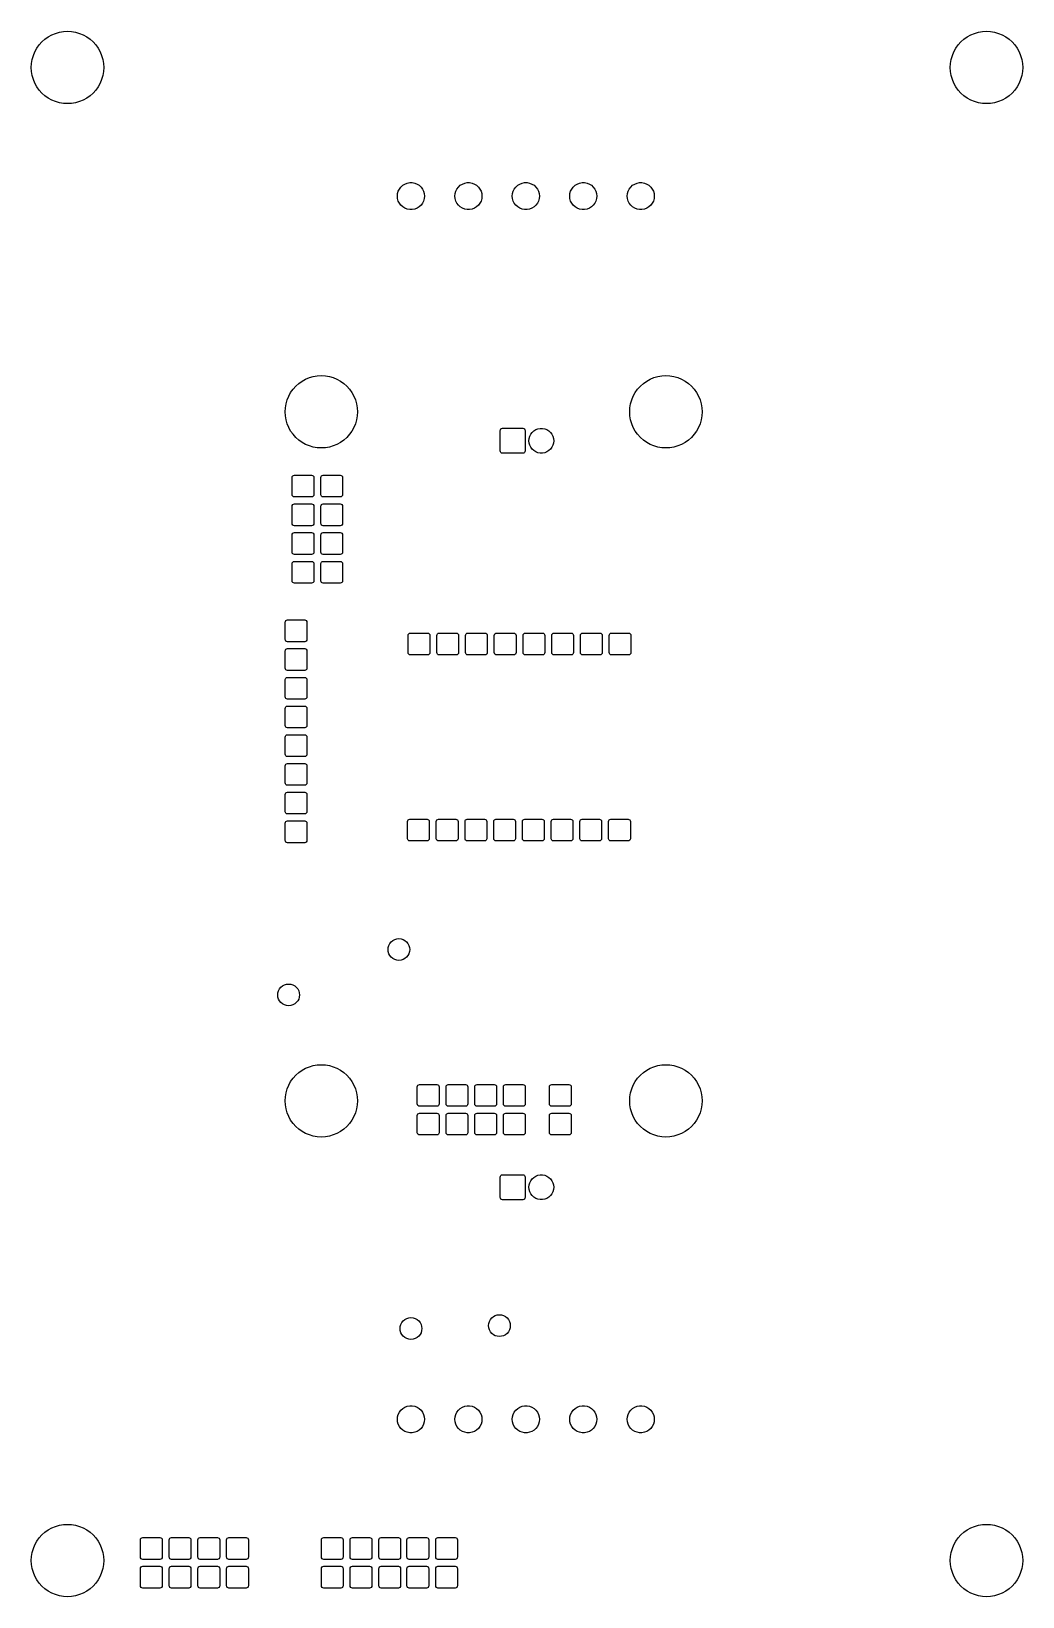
# Model space of a CAD drawing. Extents: x 0.07 to 3.53, y 0.07 to 5.53.
import ezdxf

# ---------------------------------------------------------------- set-up
doc = ezdxf.new("R2010")
doc.units = 0
doc.header["$MEASUREMENT"] = 0
doc.layers.add('BLACK', color=7, linetype='CONTINUOUS')

msp = doc.modelspace()

# ---------------------------------------------------------------- linework, layer by layer
at = {"layer": 'BLACK', "linetype": 'CONTINUOUS'}
for p, q in [((0.12145, 5.4985), (0.132972, 5.50667)), ((0.132972, 5.50667), (0.145337, 5.51351)), ((0.145337, 5.51351), (0.15839, 5.51891)), ((0.15839, 5.51891), (0.171966, 5.52283)), ((0.171966, 5.52283), (0.185894, 5.52519)), ((0.185894, 5.52519), (0.2, 5.52598)), ((0.2, 5.52598), (0.214106, 5.52519)), ((0.214106, 5.52519), (0.228034, 5.52283)), ((0.228034, 5.52283), (0.24161, 5.51891)), ((0.24161, 5.51891), (0.254663, 5.51351)), ((0.254663, 5.51351), (0.267028, 5.50667)), ((0.267028, 5.50667), (0.27855, 5.4985)), ((3.32145, 5.4985), (3.33297, 5.50667)), ((3.33297, 5.50667), (3.34534, 5.51351)), ((3.34534, 5.51351), (3.35839, 5.51891)), ((3.35839, 5.51891), (3.37197, 5.52283)), ((3.37197, 5.52283), (3.38589, 5.52519)), ((3.38589, 5.52519), (3.4, 5.52598)), ((3.4, 5.52598), (3.41411, 5.52519)), ((3.41411, 5.52519), (3.42803, 5.52283)), ((3.42803, 5.52283), (3.44161, 5.51891)), ((3.44161, 5.51891), (3.45466, 5.51351)), ((3.45466, 5.51351), (3.46703, 5.50667)), ((3.46703, 5.50667), (3.47855, 5.4985)), ((0.081086, 5.44161), (0.086492, 5.45466)), ((0.086492, 5.45466), (0.093326, 5.46703)), ((0.093326, 5.46703), (0.101502, 5.47855)), ((0.101502, 5.47855), (0.110916, 5.48908)), ((0.110916, 5.48908), (0.12145, 5.4985)), ((0.27855, 5.4985), (0.289084, 5.48908)), ((0.289084, 5.48908), (0.298498, 5.47855)), ((0.298498, 5.47855), (0.306674, 5.46703)), ((0.306674, 5.46703), (0.313508, 5.45466)), ((0.313508, 5.45466), (0.318914, 5.44161)), ((3.28109, 5.44161), (3.28649, 5.45466)), ((3.28649, 5.45466), (3.29333, 5.46703)), ((3.29333, 5.46703), (3.3015, 5.47855)), ((3.3015, 5.47855), (3.31092, 5.48908)), ((3.31092, 5.48908), (3.32145, 5.4985)), ((3.47855, 5.4985), (3.48908, 5.48908)), ((3.48908, 5.48908), (3.4985, 5.47855)), ((3.4985, 5.47855), (3.50667, 5.46703)), ((3.50667, 5.46703), (3.51351, 5.45466)), ((3.51351, 5.45466), (3.51891, 5.44161)), ((0.074016, 5.4), (0.074808, 5.41411)), ((0.074808, 5.38589), (0.074016, 5.4)), ((0.074808, 5.41411), (0.077174, 5.42803)), ((0.077174, 5.42803), (0.081086, 5.44161)), ((0.318914, 5.44161), (0.322826, 5.42803)), ((0.322826, 5.42803), (0.325192, 5.41411)), ((0.325192, 5.41411), (0.325984, 5.4)), ((0.325984, 5.4), (0.325192, 5.38589)), ((3.27402, 5.4), (3.27481, 5.41411)), ((3.27481, 5.38589), (3.27402, 5.4)), ((3.27481, 5.41411), (3.27717, 5.42803)), ((3.27717, 5.42803), (3.28109, 5.44161)), ((3.51891, 5.44161), (3.52283, 5.42803)), ((3.52283, 5.42803), (3.52519, 5.41411)), ((3.52519, 5.41411), (3.52598, 5.4)), ((3.52598, 5.4), (3.52519, 5.38589)), ((0.077174, 5.37197), (0.074808, 5.38589)), ((0.081086, 5.35839), (0.077174, 5.37197)), ((0.086492, 5.34534), (0.081086, 5.35839)), ((0.093326, 5.33297), (0.086492, 5.34534)), ((0.313508, 5.34534), (0.306674, 5.33297)), ((0.318914, 5.35839), (0.313508, 5.34534)), ((0.322826, 5.37197), (0.318914, 5.35839)), ((0.325192, 5.38589), (0.322826, 5.37197)), ((3.27717, 5.37197), (3.27481, 5.38589)), ((3.28109, 5.35839), (3.27717, 5.37197)), ((3.28649, 5.34534), (3.28109, 5.35839)), ((3.29333, 5.33297), (3.28649, 5.34534)), ((3.51351, 5.34534), (3.50667, 5.33297)), ((3.51891, 5.35839), (3.51351, 5.34534)), ((3.52283, 5.37197), (3.51891, 5.35839)), ((3.52519, 5.38589), (3.52283, 5.37197)), ((0.101502, 5.32145), (0.093326, 5.33297)), ((0.110916, 5.31092), (0.101502, 5.32145)), ((0.12145, 5.3015), (0.110916, 5.31092)), ((0.132972, 5.29333), (0.12145, 5.3015)), ((0.145337, 5.28649), (0.132972, 5.29333)), ((0.267028, 5.29333), (0.254663, 5.28649)), ((0.27855, 5.3015), (0.267028, 5.29333)), ((0.289084, 5.31092), (0.27855, 5.3015)), ((0.298498, 5.32145), (0.289084, 5.31092)), ((0.306674, 5.33297), (0.298498, 5.32145)), ((3.3015, 5.32145), (3.29333, 5.33297)), ((3.31092, 5.31092), (3.3015, 5.32145)), ((3.32145, 5.3015), (3.31092, 5.31092)), ((3.33297, 5.29333), (3.32145, 5.3015)), ((3.34534, 5.28649), (3.33297, 5.29333)), ((3.46703, 5.29333), (3.45466, 5.28649)), ((3.47855, 5.3015), (3.46703, 5.29333)), ((3.48908, 5.31092), (3.47855, 5.3015)), ((3.4985, 5.32145), (3.48908, 5.31092)), ((3.50667, 5.33297), (3.4985, 5.32145)), ((0.15839, 5.28109), (0.145337, 5.28649)), ((0.171966, 5.27717), (0.15839, 5.28109)), ((0.185894, 5.27481), (0.171966, 5.27717)), ((0.2, 5.27402), (0.185894, 5.27481)), ((0.214106, 5.27481), (0.2, 5.27402)), ((0.228034, 5.27717), (0.214106, 5.27481)), ((0.24161, 5.28109), (0.228034, 5.27717)), ((0.254663, 5.28649), (0.24161, 5.28109)), ((3.35839, 5.28109), (3.34534, 5.28649)), ((3.37197, 5.27717), (3.35839, 5.28109)), ((3.38589, 5.27481), (3.37197, 5.27717)), ((3.4, 5.27402), (3.38589, 5.27481)), ((3.41411, 5.27481), (3.4, 5.27402)), ((3.42803, 5.27717), (3.41411, 5.27481)), ((3.44161, 5.28109), (3.42803, 5.27717)), ((3.45466, 5.28649), (3.44161, 5.28109)), ((1.34956, 4.96052), (1.35195, 4.96891)), ((1.35195, 4.96891), (1.35583, 4.97671)), ((1.35583, 4.97671), (1.36109, 4.98367)), ((1.36109, 4.98367), (1.36753, 4.98954)), ((1.36753, 4.98954), (1.37494, 4.99413)), ((1.37494, 4.99413), (1.38307, 4.99728)), ((1.38307, 4.99728), (1.39164, 4.99889)), ((1.39164, 4.99889), (1.40036, 4.99889)), ((1.40036, 4.99889), (1.40893, 4.99728)), ((1.40893, 4.99728), (1.41706, 4.99413)), ((1.41706, 4.99413), (1.42447, 4.98954)), ((1.42447, 4.98954), (1.43091, 4.98367)), ((1.43091, 4.98367), (1.43617, 4.97671)), ((1.43617, 4.97671), (1.44005, 4.96891)), ((1.44005, 4.96891), (1.44244, 4.96052)), ((1.54956, 4.96052), (1.55195, 4.96891)), ((1.55195, 4.96891), (1.55583, 4.97671)), ((1.55583, 4.97671), (1.56109, 4.98367)), ((1.56109, 4.98367), (1.56753, 4.98954)), ((1.56753, 4.98954), (1.57494, 4.99413)), ((1.57494, 4.99413), (1.58307, 4.99728)), ((1.58307, 4.99728), (1.59164, 4.99889)), ((1.59164, 4.99889), (1.60036, 4.99889)), ((1.60036, 4.99889), (1.60893, 4.99728)), ((1.60893, 4.99728), (1.61706, 4.99413)), ((1.61706, 4.99413), (1.62447, 4.98954)), ((1.62447, 4.98954), (1.63091, 4.98367)), ((1.63091, 4.98367), (1.63617, 4.97671)), ((1.63617, 4.97671), (1.64005, 4.96891)), ((1.64005, 4.96891), (1.64244, 4.96052)), ((1.74956, 4.96052), (1.75195, 4.96891)), ((1.75195, 4.96891), (1.75583, 4.97671)), ((1.75583, 4.97671), (1.76109, 4.98367)), ((1.76109, 4.98367), (1.76753, 4.98954)), ((1.76753, 4.98954), (1.77494, 4.99413)), ((1.77494, 4.99413), (1.78307, 4.99728)), ((1.78307, 4.99728), (1.79164, 4.99889)), ((1.79164, 4.99889), (1.80036, 4.99889)), ((1.80036, 4.99889), (1.80893, 4.99728)), ((1.80893, 4.99728), (1.81706, 4.99413)), ((1.81706, 4.99413), (1.82447, 4.98954)), ((1.82447, 4.98954), (1.83091, 4.98367)), ((1.83091, 4.98367), (1.83617, 4.97671)), ((1.83617, 4.97671), (1.84005, 4.96891)), ((1.84005, 4.96891), (1.84244, 4.96052)), ((1.94956, 4.96052), (1.95195, 4.96891)), ((1.95195, 4.96891), (1.95583, 4.97671)), ((1.95583, 4.97671), (1.96109, 4.98367)), ((1.96109, 4.98367), (1.96753, 4.98954)), ((1.96753, 4.98954), (1.97494, 4.99413)), ((1.97494, 4.99413), (1.98307, 4.99728)), ((1.98307, 4.99728), (1.99164, 4.99889)), ((1.99164, 4.99889), (2.00036, 4.99889)), ((2.00036, 4.99889), (2.00893, 4.99728)), ((2.00893, 4.99728), (2.01706, 4.99413)), ((2.01706, 4.99413), (2.02447, 4.98954)), ((2.02447, 4.98954), (2.03091, 4.98367)), ((2.03091, 4.98367), (2.03617, 4.97671)), ((2.03617, 4.97671), (2.04005, 4.96891)), ((2.04005, 4.96891), (2.04244, 4.96052)), ((2.14956, 4.96052), (2.15195, 4.96891)), ((2.15195, 4.96891), (2.15583, 4.97671)), ((2.15583, 4.97671), (2.16109, 4.98367)), ((2.16109, 4.98367), (2.16753, 4.98954)), ((2.16753, 4.98954), (2.17494, 4.99413)), ((2.17494, 4.99413), (2.18307, 4.99728)), ((2.18307, 4.99728), (2.19164, 4.99889)), ((2.19164, 4.99889), (2.20036, 4.99889)), ((2.20036, 4.99889), (2.20893, 4.99728)), ((2.20893, 4.99728), (2.21706, 4.99413)), ((2.21706, 4.99413), (2.22447, 4.98954)), ((2.22447, 4.98954), (2.23091, 4.98367)), ((2.23091, 4.98367), (2.23617, 4.97671)), ((2.23617, 4.97671), (2.24005, 4.96891)), ((2.24005, 4.96891), (2.24244, 4.96052)), ((1.34876, 4.95184), (1.34956, 4.96052)), ((1.34956, 4.94316), (1.34876, 4.95184)), ((1.35195, 4.93478), (1.34956, 4.94316)), ((1.35583, 4.92697), (1.35195, 4.93478)), ((1.36109, 4.92001), (1.35583, 4.92697)), ((1.36753, 4.91414), (1.36109, 4.92001)), ((1.37494, 4.90955), (1.36753, 4.91414)), ((1.38307, 4.9064), (1.37494, 4.90955)), ((1.41706, 4.90955), (1.40893, 4.9064)), ((1.42447, 4.91414), (1.41706, 4.90955)), ((1.43091, 4.92001), (1.42447, 4.91414)), ((1.43617, 4.92697), (1.43091, 4.92001)), ((1.44005, 4.93478), (1.43617, 4.92697)), ((1.44244, 4.94316), (1.44005, 4.93478)), ((1.44244, 4.96052), (1.44324, 4.95184)), ((1.44324, 4.95184), (1.44244, 4.94316)), ((1.54876, 4.95184), (1.54956, 4.96052)), ((1.54956, 4.94316), (1.54876, 4.95184)), ((1.55195, 4.93478), (1.54956, 4.94316)), ((1.55583, 4.92697), (1.55195, 4.93478)), ((1.56109, 4.92001), (1.55583, 4.92697)), ((1.56753, 4.91414), (1.56109, 4.92001)), ((1.57494, 4.90955), (1.56753, 4.91414)), ((1.58307, 4.9064), (1.57494, 4.90955)), ((1.61706, 4.90955), (1.60893, 4.9064)), ((1.62447, 4.91414), (1.61706, 4.90955)), ((1.63091, 4.92001), (1.62447, 4.91414)), ((1.63617, 4.92697), (1.63091, 4.92001)), ((1.64005, 4.93478), (1.63617, 4.92697)), ((1.64244, 4.94316), (1.64005, 4.93478)), ((1.64244, 4.96052), (1.64324, 4.95184)), ((1.64324, 4.95184), (1.64244, 4.94316)), ((1.74876, 4.95184), (1.74956, 4.96052)), ((1.74956, 4.94316), (1.74876, 4.95184)), ((1.75195, 4.93478), (1.74956, 4.94316)), ((1.75583, 4.92697), (1.75195, 4.93478)), ((1.76109, 4.92001), (1.75583, 4.92697)), ((1.76753, 4.91414), (1.76109, 4.92001)), ((1.77494, 4.90955), (1.76753, 4.91414)), ((1.78307, 4.9064), (1.77494, 4.90955)), ((1.81706, 4.90955), (1.80893, 4.9064)), ((1.82447, 4.91414), (1.81706, 4.90955)), ((1.83091, 4.92001), (1.82447, 4.91414)), ((1.83617, 4.92697), (1.83091, 4.92001)), ((1.84005, 4.93478), (1.83617, 4.92697)), ((1.84244, 4.94316), (1.84005, 4.93478)), ((1.84244, 4.96052), (1.84324, 4.95184)), ((1.84324, 4.95184), (1.84244, 4.94316)), ((1.94876, 4.95184), (1.94956, 4.96052)), ((1.94956, 4.94316), (1.94876, 4.95184)), ((1.95195, 4.93478), (1.94956, 4.94316)), ((1.95583, 4.92697), (1.95195, 4.93478)), ((1.96109, 4.92001), (1.95583, 4.92697)), ((1.96753, 4.91414), (1.96109, 4.92001)), ((1.97494, 4.90955), (1.96753, 4.91414)), ((1.98307, 4.9064), (1.97494, 4.90955)), ((2.01706, 4.90955), (2.00893, 4.9064)), ((2.02447, 4.91414), (2.01706, 4.90955)), ((2.03091, 4.92001), (2.02447, 4.91414)), ((2.03617, 4.92697), (2.03091, 4.92001)), ((2.04005, 4.93478), (2.03617, 4.92697)), ((2.04244, 4.94316), (2.04005, 4.93478)), ((2.04244, 4.96052), (2.04324, 4.95184)), ((2.04324, 4.95184), (2.04244, 4.94316)), ((2.14876, 4.95184), (2.14956, 4.96052)), ((2.14956, 4.94316), (2.14876, 4.95184)), ((2.15195, 4.93478), (2.14956, 4.94316)), ((2.15583, 4.92697), (2.15195, 4.93478)), ((2.16109, 4.92001), (2.15583, 4.92697)), ((2.16753, 4.91414), (2.16109, 4.92001)), ((2.17494, 4.90955), (2.16753, 4.91414)), ((2.18307, 4.9064), (2.17494, 4.90955)), ((2.21706, 4.90955), (2.20893, 4.9064)), ((2.22447, 4.91414), (2.21706, 4.90955)), ((2.23091, 4.92001), (2.22447, 4.91414)), ((2.23617, 4.92697), (2.23091, 4.92001)), ((2.24005, 4.93478), (2.23617, 4.92697)), ((2.24244, 4.94316), (2.24005, 4.93478)), ((2.24244, 4.96052), (2.24324, 4.95184)), ((2.24324, 4.95184), (2.24244, 4.94316)), ((1.39164, 4.9048), (1.38307, 4.9064)), ((1.40036, 4.9048), (1.39164, 4.9048)), ((1.40893, 4.9064), (1.40036, 4.9048)), ((1.59164, 4.9048), (1.58307, 4.9064)), ((1.60036, 4.9048), (1.59164, 4.9048)), ((1.60893, 4.9064), (1.60036, 4.9048)), ((1.79164, 4.9048), (1.78307, 4.9064)), ((1.80036, 4.9048), (1.79164, 4.9048)), ((1.80893, 4.9064), (1.80036, 4.9048)), ((1.99164, 4.9048), (1.98307, 4.9064)), ((2.00036, 4.9048), (1.99164, 4.9048)), ((2.00893, 4.9064), (2.00036, 4.9048)), ((2.19164, 4.9048), (2.18307, 4.9064)), ((2.20036, 4.9048), (2.19164, 4.9048)), ((2.20893, 4.9064), (2.20036, 4.9048)), ((1.00518, 4.29944), (1.0167, 4.30762)), ((1.0167, 4.30762), (1.02907, 4.31445)), ((1.02907, 4.31445), (1.04212, 4.31986)), ((1.04212, 4.31986), (1.0557, 4.32377)), ((1.0557, 4.32377), (1.06963, 4.32614)), ((1.06963, 4.32614), (1.08373, 4.32693)), ((1.08373, 4.32693), (1.09784, 4.32614)), ((1.09784, 4.32614), (1.11177, 4.32377)), ((1.11177, 4.32377), (1.12534, 4.31986)), ((1.12534, 4.31986), (1.13839, 4.31445)), ((1.13839, 4.31445), (1.15076, 4.30762)), ((1.15076, 4.30762), (1.16228, 4.29944)), ((2.20518, 4.29944), (2.2167, 4.30762)), ((2.2167, 4.30762), (2.22907, 4.31445)), ((2.22907, 4.31445), (2.24212, 4.31986)), ((2.24212, 4.31986), (2.2557, 4.32377)), ((2.2557, 4.32377), (2.26963, 4.32614)), ((2.26963, 4.32614), (2.28373, 4.32693)), ((2.28373, 4.32693), (2.29784, 4.32614)), ((2.29784, 4.32614), (2.31177, 4.32377)), ((2.31177, 4.32377), (2.32534, 4.31986)), ((2.32534, 4.31986), (2.33839, 4.31445)), ((2.33839, 4.31445), (2.35076, 4.30762)), ((2.35076, 4.30762), (2.36228, 4.29944)), ((0.964818, 4.24255), (0.970224, 4.25561)), ((0.970224, 4.25561), (0.977058, 4.26797)), ((0.977058, 4.26797), (0.985234, 4.27949)), ((0.985234, 4.27949), (0.994648, 4.29003)), ((0.994648, 4.29003), (1.00518, 4.29944)), ((1.16228, 4.29944), (1.17282, 4.29003)), ((1.17282, 4.29003), (1.18223, 4.27949)), ((1.18223, 4.27949), (1.19041, 4.26797)), ((1.19041, 4.26797), (1.19724, 4.25561)), ((1.19724, 4.25561), (1.20265, 4.24255)), ((2.16482, 4.24255), (2.17022, 4.25561)), ((2.17022, 4.25561), (2.17706, 4.26797)), ((2.17706, 4.26797), (2.18523, 4.27949)), ((2.18523, 4.27949), (2.19465, 4.29003)), ((2.19465, 4.29003), (2.20518, 4.29944)), ((2.36228, 4.29944), (2.37282, 4.29003)), ((2.37282, 4.29003), (2.38223, 4.27949)), ((2.38223, 4.27949), (2.39041, 4.26797)), ((2.39041, 4.26797), (2.39724, 4.25561)), ((2.39724, 4.25561), (2.40265, 4.24255)), ((0.957748, 4.20094), (0.95854, 4.21505)), ((0.95854, 4.18684), (0.957748, 4.20094)), ((0.95854, 4.21505), (0.960907, 4.22898)), ((0.960907, 4.22898), (0.964818, 4.24255)), ((1.20265, 4.24255), (1.20656, 4.22898)), ((1.20656, 4.22898), (1.20892, 4.21505)), ((1.20892, 4.21505), (1.20972, 4.20094)), ((1.20972, 4.20094), (1.20892, 4.18684)), ((2.15775, 4.20094), (2.15854, 4.21505)), ((2.15854, 4.18684), (2.15775, 4.20094)), ((2.15854, 4.21505), (2.16091, 4.22898)), ((2.16091, 4.22898), (2.16482, 4.24255)), ((2.40265, 4.24255), (2.40656, 4.22898)), ((2.40656, 4.22898), (2.40892, 4.21505)), ((2.40892, 4.21505), (2.40972, 4.20094)), ((2.40972, 4.20094), (2.40892, 4.18684)), ((0.960907, 4.17291), (0.95854, 4.18684)), ((0.964818, 4.15933), (0.960907, 4.17291)), ((0.970224, 4.14628), (0.964818, 4.15933)), ((0.977058, 4.13392), (0.970224, 4.14628)), ((1.19724, 4.14628), (1.19041, 4.13392)), ((1.20265, 4.15933), (1.19724, 4.14628)), ((1.20656, 4.17291), (1.20265, 4.15933)), ((1.20892, 4.18684), (1.20656, 4.17291)), ((2.16091, 4.17291), (2.15854, 4.18684)), ((2.16482, 4.15933), (2.16091, 4.17291)), ((2.17022, 4.14628), (2.16482, 4.15933)), ((2.17706, 4.13392), (2.17022, 4.14628)), ((2.39724, 4.14628), (2.39041, 4.13392)), ((2.40265, 4.15933), (2.39724, 4.14628)), ((2.40656, 4.17291), (2.40265, 4.15933)), ((2.40892, 4.18684), (2.40656, 4.17291)), ((0.985234, 4.1224), (0.977058, 4.13392)), ((0.994648, 4.11186), (0.985234, 4.1224)), ((1.00518, 4.10245), (0.994648, 4.11186)), ((1.0167, 4.09427), (1.00518, 4.10245)), ((1.02907, 4.08744), (1.0167, 4.09427)), ((1.15076, 4.09427), (1.13839, 4.08744)), ((1.16228, 4.10245), (1.15076, 4.09427)), ((1.17282, 4.11186), (1.16228, 4.10245)), ((1.18223, 4.1224), (1.17282, 4.11186)), ((1.19041, 4.13392), (1.18223, 4.1224)), ((1.70669, 4.13543), (1.70729, 4.13845)), ((1.70669, 4.06457), (1.70669, 4.13543)), ((1.70729, 4.13845), (1.709, 4.141)), ((1.709, 4.141), (1.71155, 4.14271)), ((1.71155, 4.14271), (1.71457, 4.14331)), ((1.71457, 4.14331), (1.78543, 4.14331)), ((1.78543, 4.14331), (1.78845, 4.14271)), ((1.78845, 4.14271), (1.791, 4.141)), ((1.791, 4.141), (1.79271, 4.13845)), ((1.79271, 4.13845), (1.79331, 4.13543)), ((1.79331, 4.13543), (1.79331, 4.06457)), ((1.80669, 4.1), (1.80743, 4.10796)), ((1.80743, 4.09204), (1.80669, 4.1)), ((1.80743, 4.10796), (1.80962, 4.11564)), ((1.80962, 4.08436), (1.80743, 4.09204)), ((1.80962, 4.11564), (1.81318, 4.1228)), ((1.81318, 4.1228), (1.818, 4.12918)), ((1.818, 4.12918), (1.8239, 4.13456)), ((1.8239, 4.13456), (1.8307, 4.13877)), ((1.8307, 4.13877), (1.83815, 4.14165)), ((1.83815, 4.14165), (1.846, 4.14312)), ((1.846, 4.14312), (1.854, 4.14312)), ((1.854, 4.14312), (1.86185, 4.14165)), ((1.86185, 4.14165), (1.8693, 4.13877)), ((1.8693, 4.13877), (1.8761, 4.13456)), ((1.8761, 4.13456), (1.882, 4.12918)), ((1.882, 4.12918), (1.88682, 4.1228)), ((1.88682, 4.1228), (1.89038, 4.11564)), ((1.89038, 4.11564), (1.89257, 4.10796)), ((1.89257, 4.09204), (1.89038, 4.08436)), ((1.89257, 4.10796), (1.89331, 4.1)), ((1.89331, 4.1), (1.89257, 4.09204)), ((2.18523, 4.1224), (2.17706, 4.13392)), ((2.19465, 4.11186), (2.18523, 4.1224)), ((2.20518, 4.10245), (2.19465, 4.11186)), ((2.2167, 4.09427), (2.20518, 4.10245)), ((2.22907, 4.08744), (2.2167, 4.09427)), ((2.35076, 4.09427), (2.33839, 4.08744)), ((2.36228, 4.10245), (2.35076, 4.09427)), ((2.37282, 4.11186), (2.36228, 4.10245)), ((2.38223, 4.1224), (2.37282, 4.11186)), ((2.39041, 4.13392), (2.38223, 4.1224)), ((1.04212, 4.08203), (1.02907, 4.08744)), ((1.0557, 4.07812), (1.04212, 4.08203)), ((1.06963, 4.07575), (1.0557, 4.07812)), ((1.08373, 4.07496), (1.06963, 4.07575)), ((1.09784, 4.07575), (1.08373, 4.07496)), ((1.11177, 4.07812), (1.09784, 4.07575)), ((1.12534, 4.08203), (1.11177, 4.07812)), ((1.13839, 4.08744), (1.12534, 4.08203)), ((1.70729, 4.06155), (1.70669, 4.06457)), ((1.709, 4.059), (1.70729, 4.06155)), ((1.71155, 4.05729), (1.709, 4.059)), ((1.71457, 4.05669), (1.71155, 4.05729)), ((1.78543, 4.05669), (1.71457, 4.05669)), ((1.78845, 4.05729), (1.78543, 4.05669)), ((1.791, 4.059), (1.78845, 4.05729)), ((1.79271, 4.06155), (1.791, 4.059)), ((1.79331, 4.06457), (1.79271, 4.06155)), ((1.81318, 4.0772), (1.80962, 4.08436)), ((1.818, 4.07082), (1.81318, 4.0772)), ((1.8239, 4.06544), (1.818, 4.07082)), ((1.8307, 4.06123), (1.8239, 4.06544)), ((1.83815, 4.05835), (1.8307, 4.06123)), ((1.846, 4.05688), (1.83815, 4.05835)), ((1.854, 4.05688), (1.846, 4.05688)), ((1.86185, 4.05835), (1.854, 4.05688)), ((1.8693, 4.06123), (1.86185, 4.05835)), ((1.8761, 4.06544), (1.8693, 4.06123)), ((1.882, 4.07082), (1.8761, 4.06544)), ((1.88682, 4.0772), (1.882, 4.07082)), ((1.89038, 4.08436), (1.88682, 4.0772)), ((2.24212, 4.08203), (2.22907, 4.08744)), ((2.2557, 4.07812), (2.24212, 4.08203)), ((2.26963, 4.07575), (2.2557, 4.07812)), ((2.28373, 4.07496), (2.26963, 4.07575)), ((2.29784, 4.07575), (2.28373, 4.07496)), ((2.31177, 4.07812), (2.29784, 4.07575)), ((2.32534, 4.08203), (2.31177, 4.07812)), ((2.33839, 4.08744), (2.32534, 4.08203)), ((0.982126, 3.972), (0.982725, 3.97501)), ((0.982126, 3.912), (0.982126, 3.972)), ((0.982725, 3.97501), (0.984432, 3.97757)), ((0.984432, 3.97757), (0.986987, 3.97927)), ((0.986987, 3.97927), (0.99, 3.97987)), ((0.99, 3.97987), (1.05, 3.97987)), ((1.05, 3.97987), (1.05301, 3.97927)), ((1.05301, 3.97927), (1.05557, 3.97757)), ((1.05557, 3.97757), (1.05727, 3.97501)), ((1.05727, 3.97501), (1.05787, 3.972)), ((1.05787, 3.972), (1.05787, 3.912)), ((1.08213, 3.972), (1.08273, 3.97501)), ((1.08213, 3.912), (1.08213, 3.972)), ((1.08273, 3.97501), (1.08443, 3.97757)), ((1.08443, 3.97757), (1.08699, 3.97927)), ((1.08699, 3.97927), (1.09, 3.97987)), ((1.09, 3.97987), (1.15, 3.97987)), ((1.15, 3.97987), (1.15301, 3.97927)), ((1.15301, 3.97927), (1.15557, 3.97757)), ((1.15557, 3.97757), (1.15727, 3.97501)), ((1.15727, 3.97501), (1.15787, 3.972)), ((1.15787, 3.972), (1.15787, 3.912)), ((0.982725, 3.90899), (0.982126, 3.912)), ((0.982126, 3.872), (0.982725, 3.87501)), ((0.982126, 3.812), (0.982126, 3.872)), ((0.984432, 3.90643), (0.982725, 3.90899)), ((0.982725, 3.87501), (0.984432, 3.87757)), ((0.986987, 3.90473), (0.984432, 3.90643)), ((0.984432, 3.87757), (0.986987, 3.87927)), ((0.99, 3.90413), (0.986987, 3.90473)), ((0.986987, 3.87927), (0.99, 3.87987)), ((1.05, 3.90413), (0.99, 3.90413)), ((0.99, 3.87987), (1.05, 3.87987)), ((1.05301, 3.90473), (1.05, 3.90413)), ((1.05, 3.87987), (1.05301, 3.87927)), ((1.05557, 3.90643), (1.05301, 3.90473)), ((1.05301, 3.87927), (1.05557, 3.87757)), ((1.05727, 3.90899), (1.05557, 3.90643)), ((1.05557, 3.87757), (1.05727, 3.87501)), ((1.05787, 3.912), (1.05727, 3.90899)), ((1.05727, 3.87501), (1.05787, 3.872)), ((1.05787, 3.872), (1.05787, 3.812)), ((1.08273, 3.90899), (1.08213, 3.912)), ((1.08213, 3.872), (1.08273, 3.87501)), ((1.08213, 3.812), (1.08213, 3.872)), ((1.08443, 3.90643), (1.08273, 3.90899)), ((1.08273, 3.87501), (1.08443, 3.87757)), ((1.08699, 3.90473), (1.08443, 3.90643)), ((1.08443, 3.87757), (1.08699, 3.87927)), ((1.09, 3.90413), (1.08699, 3.90473)), ((1.08699, 3.87927), (1.09, 3.87987)), ((1.15, 3.90413), (1.09, 3.90413)), ((1.09, 3.87987), (1.15, 3.87987)), ((1.15301, 3.90473), (1.15, 3.90413)), ((1.15, 3.87987), (1.15301, 3.87927)), ((1.15557, 3.90643), (1.15301, 3.90473)), ((1.15301, 3.87927), (1.15557, 3.87757)), ((1.15727, 3.90899), (1.15557, 3.90643)), ((1.15557, 3.87757), (1.15727, 3.87501)), ((1.15787, 3.912), (1.15727, 3.90899)), ((1.15727, 3.87501), (1.15787, 3.872)), ((1.15787, 3.872), (1.15787, 3.812)), ((0.982725, 3.80899), (0.982126, 3.812)), ((0.982126, 3.772), (0.982725, 3.77501)), ((0.982126, 3.712), (0.982126, 3.772)), ((0.984432, 3.80643), (0.982725, 3.80899)), ((0.982725, 3.77501), (0.984432, 3.77757)), ((0.986987, 3.80473), (0.984432, 3.80643)), ((0.984432, 3.77757), (0.986987, 3.77927)), ((0.99, 3.80413), (0.986987, 3.80473)), ((0.986987, 3.77927), (0.99, 3.77987)), ((1.05, 3.80413), (0.99, 3.80413)), ((0.99, 3.77987), (1.05, 3.77987)), ((1.05301, 3.80473), (1.05, 3.80413)), ((1.05, 3.77987), (1.05301, 3.77927)), ((1.05557, 3.80643), (1.05301, 3.80473)), ((1.05301, 3.77927), (1.05557, 3.77757)), ((1.05727, 3.80899), (1.05557, 3.80643)), ((1.05557, 3.77757), (1.05727, 3.77501)), ((1.05787, 3.812), (1.05727, 3.80899)), ((1.05727, 3.77501), (1.05787, 3.772)), ((1.05787, 3.772), (1.05787, 3.712)), ((1.08273, 3.80899), (1.08213, 3.812)), ((1.08213, 3.772), (1.08273, 3.77501)), ((1.08213, 3.712), (1.08213, 3.772)), ((1.08443, 3.80643), (1.08273, 3.80899)), ((1.08273, 3.77501), (1.08443, 3.77757)), ((1.08699, 3.80473), (1.08443, 3.80643)), ((1.08443, 3.77757), (1.08699, 3.77927)), ((1.09, 3.80413), (1.08699, 3.80473)), ((1.08699, 3.77927), (1.09, 3.77987)), ((1.15, 3.80413), (1.09, 3.80413)), ((1.09, 3.77987), (1.15, 3.77987)), ((1.15301, 3.80473), (1.15, 3.80413)), ((1.15, 3.77987), (1.15301, 3.77927)), ((1.15557, 3.80643), (1.15301, 3.80473)), ((1.15301, 3.77927), (1.15557, 3.77757)), ((1.15727, 3.80899), (1.15557, 3.80643)), ((1.15557, 3.77757), (1.15727, 3.77501)), ((1.15787, 3.812), (1.15727, 3.80899)), ((1.15727, 3.77501), (1.15787, 3.772)), ((1.15787, 3.772), (1.15787, 3.712)), ((0.982725, 3.70899), (0.982126, 3.712)), ((0.984432, 3.70643), (0.982725, 3.70899)), ((1.05727, 3.70899), (1.05557, 3.70643)), ((1.05787, 3.712), (1.05727, 3.70899)), ((1.08273, 3.70899), (1.08213, 3.712)), ((1.08443, 3.70643), (1.08273, 3.70899)), ((1.15727, 3.70899), (1.15557, 3.70643)), ((1.15787, 3.712), (1.15727, 3.70899)), ((0.982126, 3.672), (0.982725, 3.67501)), ((0.982126, 3.612), (0.982126, 3.672)), ((0.982725, 3.67501), (0.984432, 3.67757)), ((0.986987, 3.70473), (0.984432, 3.70643)), ((0.984432, 3.67757), (0.986987, 3.67927)), ((0.99, 3.70413), (0.986987, 3.70473)), ((0.986987, 3.67927), (0.99, 3.67987)), ((1.05, 3.70413), (0.99, 3.70413)), ((0.99, 3.67987), (1.05, 3.67987)), ((1.05301, 3.70473), (1.05, 3.70413)), ((1.05, 3.67987), (1.05301, 3.67927)), ((1.05557, 3.70643), (1.05301, 3.70473)), ((1.05301, 3.67927), (1.05557, 3.67757)), ((1.05557, 3.67757), (1.05727, 3.67501)), ((1.05727, 3.67501), (1.05787, 3.672)), ((1.05787, 3.672), (1.05787, 3.612)), ((1.08213, 3.672), (1.08273, 3.67501)), ((1.08213, 3.612), (1.08213, 3.672)), ((1.08273, 3.67501), (1.08443, 3.67757)), ((1.08699, 3.70473), (1.08443, 3.70643)), ((1.08443, 3.67757), (1.08699, 3.67927)), ((1.09, 3.70413), (1.08699, 3.70473)), ((1.08699, 3.67927), (1.09, 3.67987)), ((1.15, 3.70413), (1.09, 3.70413)), ((1.09, 3.67987), (1.15, 3.67987)), ((1.15301, 3.70473), (1.15, 3.70413)), ((1.15, 3.67987), (1.15301, 3.67927)), ((1.15557, 3.70643), (1.15301, 3.70473)), ((1.15301, 3.67927), (1.15557, 3.67757)), ((1.15557, 3.67757), (1.15727, 3.67501)), ((1.15727, 3.67501), (1.15787, 3.672)), ((1.15787, 3.672), (1.15787, 3.612)), ((0.982725, 3.60899), (0.982126, 3.612)), ((0.984432, 3.60643), (0.982725, 3.60899)), ((0.986987, 3.60473), (0.984432, 3.60643)), ((0.99, 3.60413), (0.986987, 3.60473)), ((1.05, 3.60413), (0.99, 3.60413)), ((1.05301, 3.60473), (1.05, 3.60413)), ((1.05557, 3.60643), (1.05301, 3.60473)), ((1.05727, 3.60899), (1.05557, 3.60643)), ((1.05787, 3.612), (1.05727, 3.60899)), ((1.08273, 3.60899), (1.08213, 3.612)), ((1.08443, 3.60643), (1.08273, 3.60899)), ((1.08699, 3.60473), (1.08443, 3.60643)), ((1.09, 3.60413), (1.08699, 3.60473)), ((1.15, 3.60413), (1.09, 3.60413)), ((1.15301, 3.60473), (1.15, 3.60413)), ((1.15557, 3.60643), (1.15301, 3.60473)), ((1.15727, 3.60899), (1.15557, 3.60643)), ((1.15787, 3.612), (1.15727, 3.60899)), ((0.958126, 3.468), (0.958725, 3.47101)), ((0.958126, 3.408), (0.958126, 3.468)), ((0.958725, 3.47101), (0.960432, 3.47357)), ((0.960432, 3.47357), (0.962987, 3.47527)), ((0.962987, 3.47527), (0.966, 3.47587)), ((0.966, 3.47587), (1.026, 3.47587)), ((1.026, 3.47587), (1.02901, 3.47527)), ((1.02901, 3.47527), (1.03157, 3.47357)), ((1.03157, 3.47357), (1.03327, 3.47101)), ((1.03327, 3.47101), (1.03387, 3.468)), ((1.03387, 3.468), (1.03387, 3.408)), ((0.958725, 3.40499), (0.958126, 3.408)), ((0.960432, 3.40243), (0.958725, 3.40499)), ((0.962987, 3.40073), (0.960432, 3.40243)), ((0.966, 3.40013), (0.962987, 3.40073)), ((1.026, 3.40013), (0.966, 3.40013)), ((1.02901, 3.40073), (1.026, 3.40013)), ((1.03157, 3.40243), (1.02901, 3.40073)), ((1.03327, 3.40499), (1.03157, 3.40243)), ((1.03387, 3.408), (1.03327, 3.40499)), ((1.38613, 3.422), (1.38673, 3.42501)), ((1.38613, 3.362), (1.38613, 3.422)), ((1.38673, 3.42501), (1.38843, 3.42757)), ((1.38843, 3.42757), (1.39099, 3.42927)), ((1.39099, 3.42927), (1.394, 3.42987)), ((1.394, 3.42987), (1.454, 3.42987)), ((1.454, 3.42987), (1.45701, 3.42927)), ((1.45701, 3.42927), (1.45957, 3.42757)), ((1.45957, 3.42757), (1.46127, 3.42501)), ((1.46127, 3.42501), (1.46187, 3.422)), ((1.46187, 3.422), (1.46187, 3.362)), ((1.48613, 3.422), (1.48673, 3.42501)), ((1.48613, 3.362), (1.48613, 3.422)), ((1.48673, 3.42501), (1.48843, 3.42757)), ((1.48843, 3.42757), (1.49099, 3.42927)), ((1.49099, 3.42927), (1.494, 3.42987)), ((1.494, 3.42987), (1.554, 3.42987)), ((1.554, 3.42987), (1.55701, 3.42927)), ((1.55701, 3.42927), (1.55957, 3.42757)), ((1.55957, 3.42757), (1.56127, 3.42501)), ((1.56127, 3.42501), (1.56187, 3.422)), ((1.56187, 3.422), (1.56187, 3.362)), ((1.58613, 3.422), (1.58673, 3.42501)), ((1.58613, 3.362), (1.58613, 3.422)), ((1.58673, 3.42501), (1.58843, 3.42757)), ((1.58843, 3.42757), (1.59099, 3.42927)), ((1.59099, 3.42927), (1.594, 3.42987)), ((1.594, 3.42987), (1.654, 3.42987)), ((1.654, 3.42987), (1.65701, 3.42927)), ((1.65701, 3.42927), (1.65957, 3.42757)), ((1.65957, 3.42757), (1.66127, 3.42501)), ((1.66127, 3.42501), (1.66187, 3.422)), ((1.66187, 3.422), (1.66187, 3.362)), ((1.68613, 3.422), (1.68673, 3.42501)), ((1.68613, 3.362), (1.68613, 3.422)), ((1.68673, 3.42501), (1.68843, 3.42757)), ((1.68843, 3.42757), (1.69099, 3.42927)), ((1.69099, 3.42927), (1.694, 3.42987)), ((1.694, 3.42987), (1.754, 3.42987)), ((1.754, 3.42987), (1.75701, 3.42927)), ((1.75701, 3.42927), (1.75957, 3.42757)), ((1.75957, 3.42757), (1.76127, 3.42501)), ((1.76127, 3.42501), (1.76187, 3.422)), ((1.76187, 3.422), (1.76187, 3.362)), ((1.78613, 3.422), (1.78673, 3.42501)), ((1.78613, 3.362), (1.78613, 3.422)), ((1.78673, 3.42501), (1.78843, 3.42757)), ((1.78843, 3.42757), (1.79099, 3.42927)), ((1.79099, 3.42927), (1.794, 3.42987)), ((1.794, 3.42987), (1.854, 3.42987)), ((1.854, 3.42987), (1.85701, 3.42927)), ((1.85701, 3.42927), (1.85957, 3.42757)), ((1.85957, 3.42757), (1.86127, 3.42501)), ((1.86127, 3.42501), (1.86187, 3.422)), ((1.86187, 3.422), (1.86187, 3.362)), ((1.88613, 3.422), (1.88673, 3.42501)), ((1.88613, 3.362), (1.88613, 3.422)), ((1.88673, 3.42501), (1.88843, 3.42757)), ((1.88843, 3.42757), (1.89099, 3.42927)), ((1.89099, 3.42927), (1.894, 3.42987)), ((1.894, 3.42987), (1.954, 3.42987)), ((1.954, 3.42987), (1.95701, 3.42927)), ((1.95701, 3.42927), (1.95957, 3.42757)), ((1.95957, 3.42757), (1.96127, 3.42501)), ((1.96127, 3.42501), (1.96187, 3.422)), ((1.96187, 3.422), (1.96187, 3.362)), ((1.98613, 3.422), (1.98673, 3.42501)), ((1.98613, 3.362), (1.98613, 3.422)), ((1.98673, 3.42501), (1.98843, 3.42757)), ((1.98843, 3.42757), (1.99099, 3.42927)), ((1.99099, 3.42927), (1.994, 3.42987)), ((1.994, 3.42987), (2.054, 3.42987)), ((2.054, 3.42987), (2.05701, 3.42927)), ((2.05701, 3.42927), (2.05957, 3.42757)), ((2.05957, 3.42757), (2.06127, 3.42501)), ((2.06127, 3.42501), (2.06187, 3.422)), ((2.06187, 3.422), (2.06187, 3.362)), ((2.08613, 3.422), (2.08673, 3.42501)), ((2.08613, 3.362), (2.08613, 3.422)), ((2.08673, 3.42501), (2.08843, 3.42757)), ((2.08843, 3.42757), (2.09099, 3.42927)), ((2.09099, 3.42927), (2.094, 3.42987)), ((2.094, 3.42987), (2.154, 3.42987)), ((2.154, 3.42987), (2.15701, 3.42927)), ((2.15701, 3.42927), (2.15957, 3.42757)), ((2.15957, 3.42757), (2.16127, 3.42501)), ((2.16127, 3.42501), (2.16187, 3.422)), ((2.16187, 3.422), (2.16187, 3.362)), ((0.958126, 3.368), (0.958725, 3.37101)), ((0.958126, 3.308), (0.958126, 3.368)), ((0.958725, 3.37101), (0.960432, 3.37357)), ((0.960432, 3.37357), (0.962987, 3.37527)), ((0.962987, 3.37527), (0.966, 3.37587)), ((0.966, 3.37587), (1.026, 3.37587)), ((1.026, 3.37587), (1.02901, 3.37527)), ((1.02901, 3.37527), (1.03157, 3.37357)), ((1.03157, 3.37357), (1.03327, 3.37101)), ((1.03327, 3.37101), (1.03387, 3.368)), ((1.03387, 3.368), (1.03387, 3.308)), ((1.38673, 3.35899), (1.38613, 3.362)), ((1.38843, 3.35643), (1.38673, 3.35899)), ((1.39099, 3.35473), (1.38843, 3.35643)), ((1.394, 3.35413), (1.39099, 3.35473)), ((1.454, 3.35413), (1.394, 3.35413)), ((1.45701, 3.35473), (1.454, 3.35413)), ((1.45957, 3.35643), (1.45701, 3.35473)), ((1.46127, 3.35899), (1.45957, 3.35643)), ((1.46187, 3.362), (1.46127, 3.35899)), ((1.48673, 3.35899), (1.48613, 3.362)), ((1.48843, 3.35643), (1.48673, 3.35899)), ((1.49099, 3.35473), (1.48843, 3.35643)), ((1.494, 3.35413), (1.49099, 3.35473)), ((1.554, 3.35413), (1.494, 3.35413)), ((1.55701, 3.35473), (1.554, 3.35413)), ((1.55957, 3.35643), (1.55701, 3.35473)), ((1.56127, 3.35899), (1.55957, 3.35643)), ((1.56187, 3.362), (1.56127, 3.35899)), ((1.58673, 3.35899), (1.58613, 3.362)), ((1.58843, 3.35643), (1.58673, 3.35899)), ((1.59099, 3.35473), (1.58843, 3.35643)), ((1.594, 3.35413), (1.59099, 3.35473)), ((1.654, 3.35413), (1.594, 3.35413)), ((1.65701, 3.35473), (1.654, 3.35413)), ((1.65957, 3.35643), (1.65701, 3.35473)), ((1.66127, 3.35899), (1.65957, 3.35643)), ((1.66187, 3.362), (1.66127, 3.35899)), ((1.68673, 3.35899), (1.68613, 3.362)), ((1.68843, 3.35643), (1.68673, 3.35899)), ((1.69099, 3.35473), (1.68843, 3.35643)), ((1.694, 3.35413), (1.69099, 3.35473)), ((1.754, 3.35413), (1.694, 3.35413)), ((1.75701, 3.35473), (1.754, 3.35413)), ((1.75957, 3.35643), (1.75701, 3.35473)), ((1.76127, 3.35899), (1.75957, 3.35643)), ((1.76187, 3.362), (1.76127, 3.35899)), ((1.78673, 3.35899), (1.78613, 3.362)), ((1.78843, 3.35643), (1.78673, 3.35899)), ((1.79099, 3.35473), (1.78843, 3.35643)), ((1.794, 3.35413), (1.79099, 3.35473)), ((1.854, 3.35413), (1.794, 3.35413)), ((1.85701, 3.35473), (1.854, 3.35413)), ((1.85957, 3.35643), (1.85701, 3.35473)), ((1.86127, 3.35899), (1.85957, 3.35643)), ((1.86187, 3.362), (1.86127, 3.35899)), ((1.88673, 3.35899), (1.88613, 3.362)), ((1.88843, 3.35643), (1.88673, 3.35899)), ((1.89099, 3.35473), (1.88843, 3.35643)), ((1.894, 3.35413), (1.89099, 3.35473)), ((1.954, 3.35413), (1.894, 3.35413)), ((1.95701, 3.35473), (1.954, 3.35413)), ((1.95957, 3.35643), (1.95701, 3.35473)), ((1.96127, 3.35899), (1.95957, 3.35643)), ((1.96187, 3.362), (1.96127, 3.35899)), ((1.98673, 3.35899), (1.98613, 3.362)), ((1.98843, 3.35643), (1.98673, 3.35899)), ((1.99099, 3.35473), (1.98843, 3.35643)), ((1.994, 3.35413), (1.99099, 3.35473)), ((2.054, 3.35413), (1.994, 3.35413)), ((2.05701, 3.35473), (2.054, 3.35413)), ((2.05957, 3.35643), (2.05701, 3.35473)), ((2.06127, 3.35899), (2.05957, 3.35643)), ((2.06187, 3.362), (2.06127, 3.35899)), ((2.08673, 3.35899), (2.08613, 3.362)), ((2.08843, 3.35643), (2.08673, 3.35899)), ((2.09099, 3.35473), (2.08843, 3.35643)), ((2.094, 3.35413), (2.09099, 3.35473)), ((2.154, 3.35413), (2.094, 3.35413)), ((2.15701, 3.35473), (2.154, 3.35413)), ((2.15957, 3.35643), (2.15701, 3.35473)), ((2.16127, 3.35899), (2.15957, 3.35643)), ((2.16187, 3.362), (2.16127, 3.35899)), ((0.958725, 3.30499), (0.958126, 3.308)), ((0.960432, 3.30243), (0.958725, 3.30499)), ((0.958725, 3.27101), (0.960432, 3.27357)), ((0.962987, 3.30073), (0.960432, 3.30243)), ((0.960432, 3.27357), (0.962987, 3.27527)), ((0.966, 3.30013), (0.962987, 3.30073)), ((0.962987, 3.27527), (0.966, 3.27587)), ((1.026, 3.30013), (0.966, 3.30013)), ((0.966, 3.27587), (1.026, 3.27587)), ((1.02901, 3.30073), (1.026, 3.30013)), ((1.026, 3.27587), (1.02901, 3.27527)), ((1.03157, 3.30243), (1.02901, 3.30073)), ((1.02901, 3.27527), (1.03157, 3.27357)), ((1.03327, 3.30499), (1.03157, 3.30243)), ((1.03157, 3.27357), (1.03327, 3.27101)), ((1.03387, 3.308), (1.03327, 3.30499)), ((0.958126, 3.268), (0.958725, 3.27101)), ((0.958126, 3.208), (0.958126, 3.268)), ((1.03327, 3.27101), (1.03387, 3.268)), ((1.03387, 3.268), (1.03387, 3.208)), ((0.958725, 3.20499), (0.958126, 3.208)), ((0.958126, 3.168), (0.958725, 3.17101)), ((0.958126, 3.108), (0.958126, 3.168)), ((0.960432, 3.20243), (0.958725, 3.20499)), ((0.958725, 3.17101), (0.960432, 3.17357)), ((0.962987, 3.20073), (0.960432, 3.20243)), ((0.960432, 3.17357), (0.962987, 3.17527)), ((0.966, 3.20013), (0.962987, 3.20073)), ((0.962987, 3.17527), (0.966, 3.17587)), ((1.026, 3.20013), (0.966, 3.20013)), ((0.966, 3.17587), (1.026, 3.17587)), ((1.02901, 3.20073), (1.026, 3.20013)), ((1.026, 3.17587), (1.02901, 3.17527)), ((1.03157, 3.20243), (1.02901, 3.20073)), ((1.02901, 3.17527), (1.03157, 3.17357)), ((1.03327, 3.20499), (1.03157, 3.20243)), ((1.03157, 3.17357), (1.03327, 3.17101)), ((1.03387, 3.208), (1.03327, 3.20499)), ((1.03327, 3.17101), (1.03387, 3.168)), ((1.03387, 3.168), (1.03387, 3.108)), ((0.958725, 3.10499), (0.958126, 3.108)), ((1.03387, 3.108), (1.03327, 3.10499)), ((0.958126, 3.068), (0.958725, 3.07101)), ((0.958126, 3.008), (0.958126, 3.068)), ((0.960432, 3.10243), (0.958725, 3.10499)), ((0.958725, 3.07101), (0.960432, 3.07357)), ((0.962987, 3.10073), (0.960432, 3.10243)), ((0.960432, 3.07357), (0.962987, 3.07527)), ((0.966, 3.10013), (0.962987, 3.10073)), ((0.962987, 3.07527), (0.966, 3.07587)), ((1.026, 3.10013), (0.966, 3.10013)), ((0.966, 3.07587), (1.026, 3.07587)), ((1.02901, 3.10073), (1.026, 3.10013)), ((1.026, 3.07587), (1.02901, 3.07527)), ((1.03157, 3.10243), (1.02901, 3.10073)), ((1.02901, 3.07527), (1.03157, 3.07357)), ((1.03327, 3.10499), (1.03157, 3.10243)), ((1.03157, 3.07357), (1.03327, 3.07101)), ((1.03327, 3.07101), (1.03387, 3.068)), ((1.03387, 3.068), (1.03387, 3.008)), ((0.958725, 3.00499), (0.958126, 3.008)), ((0.960432, 3.00243), (0.958725, 3.00499)), ((0.962987, 3.00073), (0.960432, 3.00243)), ((0.966, 3.00013), (0.962987, 3.00073)), ((1.026, 3.00013), (0.966, 3.00013)), ((1.02901, 3.00073), (1.026, 3.00013)), ((1.03157, 3.00243), (1.02901, 3.00073)), ((1.03327, 3.00499), (1.03157, 3.00243)), ((1.03387, 3.008), (1.03327, 3.00499)), ((0.958126, 2.968), (0.958725, 2.97101)), ((0.958126, 2.908), (0.958126, 2.968)), ((0.958725, 2.97101), (0.960432, 2.97357)), ((0.960432, 2.97357), (0.962987, 2.97527)), ((0.962987, 2.97527), (0.966, 2.97587)), ((0.966, 2.97587), (1.026, 2.97587)), ((1.026, 2.97587), (1.02901, 2.97527)), ((1.02901, 2.97527), (1.03157, 2.97357)), ((1.03157, 2.97357), (1.03327, 2.97101)), ((1.03327, 2.97101), (1.03387, 2.968)), ((1.03387, 2.968), (1.03387, 2.908)), ((0.958725, 2.90499), (0.958126, 2.908)), ((0.960432, 2.90243), (0.958725, 2.90499)), ((0.962987, 2.90073), (0.960432, 2.90243)), ((0.966, 2.90013), (0.962987, 2.90073)), ((1.026, 2.90013), (0.966, 2.90013)), ((1.02901, 2.90073), (1.026, 2.90013)), ((1.03157, 2.90243), (1.02901, 2.90073)), ((1.03327, 2.90499), (1.03157, 2.90243)), ((1.03387, 2.908), (1.03327, 2.90499)), ((0.958126, 2.868), (0.958725, 2.87101)), ((0.958126, 2.808), (0.958126, 2.868)), ((0.958725, 2.87101), (0.960432, 2.87357)), ((0.960432, 2.87357), (0.962987, 2.87527)), ((0.962987, 2.87527), (0.966, 2.87587)), ((0.966, 2.87587), (1.026, 2.87587)), ((1.026, 2.87587), (1.02901, 2.87527)), ((1.02901, 2.87527), (1.03157, 2.87357)), ((1.03157, 2.87357), (1.03327, 2.87101)), ((1.03327, 2.87101), (1.03387, 2.868)), ((1.03387, 2.868), (1.03387, 2.808)), ((0.958725, 2.80499), (0.958126, 2.808)), ((0.960432, 2.80243), (0.958725, 2.80499)), ((0.962987, 2.80073), (0.960432, 2.80243)), ((0.966, 2.80013), (0.962987, 2.80073)), ((1.026, 2.80013), (0.966, 2.80013)), ((1.02901, 2.80073), (1.026, 2.80013)), ((1.03157, 2.80243), (1.02901, 2.80073)), ((1.03327, 2.80499), (1.03157, 2.80243)), ((1.03387, 2.808), (1.03327, 2.80499)), ((1.38643, 2.77957), (1.38899, 2.78127)), ((1.38899, 2.78127), (1.392, 2.78187)), ((1.392, 2.78187), (1.452, 2.78187)), ((1.452, 2.78187), (1.45501, 2.78127)), ((1.45501, 2.78127), (1.45757, 2.77957)), ((1.48643, 2.77957), (1.48899, 2.78127)), ((1.48899, 2.78127), (1.492, 2.78187)), ((1.492, 2.78187), (1.552, 2.78187)), ((1.552, 2.78187), (1.55501, 2.78127)), ((1.55501, 2.78127), (1.55757, 2.77957)), ((1.58643, 2.77957), (1.58899, 2.78127)), ((1.58899, 2.78127), (1.592, 2.78187)), ((1.592, 2.78187), (1.652, 2.78187)), ((1.652, 2.78187), (1.65501, 2.78127)), ((1.65501, 2.78127), (1.65757, 2.77957)), ((1.68643, 2.77957), (1.68899, 2.78127)), ((1.68899, 2.78127), (1.692, 2.78187)), ((1.692, 2.78187), (1.752, 2.78187)), ((1.752, 2.78187), (1.75501, 2.78127)), ((1.75501, 2.78127), (1.75757, 2.77957)), ((1.78643, 2.77957), (1.78899, 2.78127)), ((1.78899, 2.78127), (1.792, 2.78187)), ((1.792, 2.78187), (1.852, 2.78187)), ((1.852, 2.78187), (1.85501, 2.78127)), ((1.85501, 2.78127), (1.85757, 2.77957)), ((1.88643, 2.77957), (1.88899, 2.78127)), ((1.88899, 2.78127), (1.892, 2.78187)), ((1.892, 2.78187), (1.952, 2.78187)), ((1.952, 2.78187), (1.95501, 2.78127)), ((1.95501, 2.78127), (1.95757, 2.77957)), ((1.98643, 2.77957), (1.98899, 2.78127)), ((1.98899, 2.78127), (1.992, 2.78187)), ((1.992, 2.78187), (2.052, 2.78187)), ((2.052, 2.78187), (2.05501, 2.78127)), ((2.05501, 2.78127), (2.05757, 2.77957)), ((2.08643, 2.77957), (2.08899, 2.78127)), ((2.08899, 2.78127), (2.092, 2.78187)), ((2.092, 2.78187), (2.152, 2.78187)), ((2.152, 2.78187), (2.15501, 2.78127)), ((2.15501, 2.78127), (2.15757, 2.77957)), ((0.958126, 2.768), (0.958725, 2.77101)), ((0.958126, 2.708), (0.958126, 2.768)), ((0.958725, 2.77101), (0.960432, 2.77357)), ((0.960432, 2.77357), (0.962987, 2.77527)), ((0.962987, 2.77527), (0.966, 2.77587)), ((0.966, 2.77587), (1.026, 2.77587)), ((1.026, 2.77587), (1.02901, 2.77527)), ((1.02901, 2.77527), (1.03157, 2.77357)), ((1.03157, 2.77357), (1.03327, 2.77101)), ((1.03327, 2.77101), (1.03387, 2.768)), ((1.03387, 2.768), (1.03387, 2.708)), ((1.38413, 2.774), (1.38473, 2.77701)), ((1.38413, 2.714), (1.38413, 2.774)), ((1.38473, 2.77701), (1.38643, 2.77957)), ((1.45757, 2.77957), (1.45927, 2.77701)), ((1.45927, 2.77701), (1.45987, 2.774)), ((1.45987, 2.774), (1.45987, 2.714)), ((1.48413, 2.774), (1.48473, 2.77701)), ((1.48413, 2.714), (1.48413, 2.774)), ((1.48473, 2.77701), (1.48643, 2.77957)), ((1.55757, 2.77957), (1.55927, 2.77701)), ((1.55927, 2.77701), (1.55987, 2.774)), ((1.55987, 2.774), (1.55987, 2.714)), ((1.58413, 2.774), (1.58473, 2.77701)), ((1.58413, 2.714), (1.58413, 2.774)), ((1.58473, 2.77701), (1.58643, 2.77957)), ((1.65757, 2.77957), (1.65927, 2.77701)), ((1.65927, 2.77701), (1.65987, 2.774)), ((1.65987, 2.774), (1.65987, 2.714)), ((1.68413, 2.774), (1.68473, 2.77701)), ((1.68413, 2.714), (1.68413, 2.774)), ((1.68473, 2.77701), (1.68643, 2.77957)), ((1.75757, 2.77957), (1.75927, 2.77701)), ((1.75927, 2.77701), (1.75987, 2.774)), ((1.75987, 2.774), (1.75987, 2.714)), ((1.78413, 2.774), (1.78473, 2.77701)), ((1.78413, 2.714), (1.78413, 2.774)), ((1.78473, 2.77701), (1.78643, 2.77957)), ((1.85757, 2.77957), (1.85927, 2.77701)), ((1.85927, 2.77701), (1.85987, 2.774)), ((1.85987, 2.774), (1.85987, 2.714)), ((1.88413, 2.774), (1.88473, 2.77701)), ((1.88413, 2.714), (1.88413, 2.774)), ((1.88473, 2.77701), (1.88643, 2.77957)), ((1.95757, 2.77957), (1.95927, 2.77701)), ((1.95927, 2.77701), (1.95987, 2.774)), ((1.95987, 2.774), (1.95987, 2.714)), ((1.98413, 2.774), (1.98473, 2.77701)), ((1.98413, 2.714), (1.98413, 2.774)), ((1.98473, 2.77701), (1.98643, 2.77957)), ((2.05757, 2.77957), (2.05927, 2.77701)), ((2.05927, 2.77701), (2.05987, 2.774)), ((2.05987, 2.774), (2.05987, 2.714)), ((2.08413, 2.774), (2.08473, 2.77701)), ((2.08413, 2.714), (2.08413, 2.774)), ((2.08473, 2.77701), (2.08643, 2.77957)), ((2.15757, 2.77957), (2.15927, 2.77701)), ((2.15927, 2.77701), (2.15987, 2.774)), ((2.15987, 2.774), (2.15987, 2.714)), ((0.958725, 2.70499), (0.958126, 2.708)), ((0.960432, 2.70243), (0.958725, 2.70499)), ((0.962987, 2.70073), (0.960432, 2.70243)), ((0.966, 2.70013), (0.962987, 2.70073)), ((1.026, 2.70013), (0.966, 2.70013)), ((1.02901, 2.70073), (1.026, 2.70013)), ((1.03157, 2.70243), (1.02901, 2.70073)), ((1.03327, 2.70499), (1.03157, 2.70243)), ((1.03387, 2.708), (1.03327, 2.70499)), ((1.38473, 2.71099), (1.38413, 2.714)), ((1.38643, 2.70843), (1.38473, 2.71099)), ((1.38899, 2.70673), (1.38643, 2.70843)), ((1.392, 2.70613), (1.38899, 2.70673)), ((1.452, 2.70613), (1.392, 2.70613)), ((1.45501, 2.70673), (1.452, 2.70613)), ((1.45757, 2.70843), (1.45501, 2.70673)), ((1.45927, 2.71099), (1.45757, 2.70843)), ((1.45987, 2.714), (1.45927, 2.71099)), ((1.48473, 2.71099), (1.48413, 2.714)), ((1.48643, 2.70843), (1.48473, 2.71099)), ((1.48899, 2.70673), (1.48643, 2.70843)), ((1.492, 2.70613), (1.48899, 2.70673)), ((1.552, 2.70613), (1.492, 2.70613)), ((1.55501, 2.70673), (1.552, 2.70613)), ((1.55757, 2.70843), (1.55501, 2.70673)), ((1.55927, 2.71099), (1.55757, 2.70843)), ((1.55987, 2.714), (1.55927, 2.71099)), ((1.58473, 2.71099), (1.58413, 2.714)), ((1.58643, 2.70843), (1.58473, 2.71099)), ((1.58899, 2.70673), (1.58643, 2.70843)), ((1.592, 2.70613), (1.58899, 2.70673)), ((1.652, 2.70613), (1.592, 2.70613)), ((1.65501, 2.70673), (1.652, 2.70613)), ((1.65757, 2.70843), (1.65501, 2.70673)), ((1.65927, 2.71099), (1.65757, 2.70843)), ((1.65987, 2.714), (1.65927, 2.71099)), ((1.68473, 2.71099), (1.68413, 2.714)), ((1.68643, 2.70843), (1.68473, 2.71099)), ((1.68899, 2.70673), (1.68643, 2.70843)), ((1.692, 2.70613), (1.68899, 2.70673)), ((1.752, 2.70613), (1.692, 2.70613)), ((1.75501, 2.70673), (1.752, 2.70613)), ((1.75757, 2.70843), (1.75501, 2.70673)), ((1.75927, 2.71099), (1.75757, 2.70843)), ((1.75987, 2.714), (1.75927, 2.71099)), ((1.78473, 2.71099), (1.78413, 2.714)), ((1.78643, 2.70843), (1.78473, 2.71099)), ((1.78899, 2.70673), (1.78643, 2.70843)), ((1.792, 2.70613), (1.78899, 2.70673)), ((1.852, 2.70613), (1.792, 2.70613)), ((1.85501, 2.70673), (1.852, 2.70613)), ((1.85757, 2.70843), (1.85501, 2.70673)), ((1.85927, 2.71099), (1.85757, 2.70843)), ((1.85987, 2.714), (1.85927, 2.71099)), ((1.88473, 2.71099), (1.88413, 2.714)), ((1.88643, 2.70843), (1.88473, 2.71099)), ((1.88899, 2.70673), (1.88643, 2.70843)), ((1.892, 2.70613), (1.88899, 2.70673)), ((1.952, 2.70613), (1.892, 2.70613)), ((1.95501, 2.70673), (1.952, 2.70613)), ((1.95757, 2.70843), (1.95501, 2.70673)), ((1.95927, 2.71099), (1.95757, 2.70843)), ((1.95987, 2.714), (1.95927, 2.71099)), ((1.98473, 2.71099), (1.98413, 2.714)), ((1.98643, 2.70843), (1.98473, 2.71099)), ((1.98899, 2.70673), (1.98643, 2.70843)), ((1.992, 2.70613), (1.98899, 2.70673)), ((2.052, 2.70613), (1.992, 2.70613)), ((2.05501, 2.70673), (2.052, 2.70613)), ((2.05757, 2.70843), (2.05501, 2.70673)), ((2.05927, 2.71099), (2.05757, 2.70843)), ((2.05987, 2.714), (2.05927, 2.71099)), ((2.08473, 2.71099), (2.08413, 2.714)), ((2.08643, 2.70843), (2.08473, 2.71099)), ((2.08899, 2.70673), (2.08643, 2.70843)), ((2.092, 2.70613), (2.08899, 2.70673)), ((2.152, 2.70613), (2.092, 2.70613)), ((2.15501, 2.70673), (2.152, 2.70613)), ((2.15757, 2.70843), (2.15501, 2.70673)), ((2.15927, 2.71099), (2.15757, 2.70843)), ((2.15987, 2.714), (2.15927, 2.71099)), ((1.31901, 2.34249), (1.32251, 2.34904)), ((1.32251, 2.34904), (1.32722, 2.35478)), ((1.32722, 2.35478), (1.33296, 2.35949)), ((1.33296, 2.35949), (1.33951, 2.36299)), ((1.33951, 2.36299), (1.34661, 2.36515)), ((1.34661, 2.36515), (1.354, 2.36587)), ((1.354, 2.36587), (1.36139, 2.36515)), ((1.36139, 2.36515), (1.36849, 2.36299)), ((1.36849, 2.36299), (1.37504, 2.35949)), ((1.37504, 2.35949), (1.38078, 2.35478)), ((1.38078, 2.35478), (1.38549, 2.34904)), ((1.38549, 2.34904), (1.38899, 2.34249)), ((1.31613, 2.328), (1.31685, 2.33539)), ((1.31685, 2.32061), (1.31613, 2.328)), ((1.31685, 2.33539), (1.31901, 2.34249)), ((1.31901, 2.31351), (1.31685, 2.32061)), ((1.32251, 2.30696), (1.31901, 2.31351)), ((1.32722, 2.30122), (1.32251, 2.30696)), ((1.33296, 2.29651), (1.32722, 2.30122)), ((1.33951, 2.29301), (1.33296, 2.29651)), ((1.34661, 2.29085), (1.33951, 2.29301)), ((1.354, 2.29013), (1.34661, 2.29085)), ((1.36139, 2.29085), (1.354, 2.29013)), ((1.36849, 2.29301), (1.36139, 2.29085)), ((1.37504, 2.29651), (1.36849, 2.29301)), ((1.38078, 2.30122), (1.37504, 2.29651)), ((1.38549, 2.30696), (1.38078, 2.30122)), ((1.38899, 2.31351), (1.38549, 2.30696)), ((1.38899, 2.34249), (1.39115, 2.33539)), ((1.39115, 2.32061), (1.38899, 2.31351)), ((1.39115, 2.33539), (1.39187, 2.328)), ((1.39187, 2.328), (1.39115, 2.32061)), ((0.932854, 2.17739), (0.935009, 2.18449)), ((0.935009, 2.18449), (0.938509, 2.19104)), ((0.938509, 2.19104), (0.943219, 2.19678)), ((0.943219, 2.19678), (0.948958, 2.20149)), ((0.948958, 2.20149), (0.955506, 2.20499)), ((0.955506, 2.20499), (0.962611, 2.20715)), ((0.962611, 2.20715), (0.97, 2.20787)), ((0.97, 2.20787), (0.977389, 2.20715)), ((0.977389, 2.20715), (0.984494, 2.20499)), ((0.984494, 2.20499), (0.991042, 2.20149)), ((0.991042, 2.20149), (0.996781, 2.19678)), ((0.996781, 2.19678), (1.00149, 2.19104)), ((1.00149, 2.19104), (1.00499, 2.18449)), ((1.00499, 2.18449), (1.00715, 2.17739)), ((0.932126, 2.17), (0.932854, 2.17739)), ((0.932854, 2.16261), (0.932126, 2.17)), ((0.935009, 2.15551), (0.932854, 2.16261)), ((0.938509, 2.14896), (0.935009, 2.15551)), ((0.943219, 2.14322), (0.938509, 2.14896)), ((0.948958, 2.13851), (0.943219, 2.14322)), ((0.955506, 2.13501), (0.948958, 2.13851)), ((0.962611, 2.13285), (0.955506, 2.13501)), ((0.97, 2.13213), (0.962611, 2.13285)), ((0.977389, 2.13285), (0.97, 2.13213)), ((0.984494, 2.13501), (0.977389, 2.13285)), ((0.991042, 2.13851), (0.984494, 2.13501)), ((0.996781, 2.14322), (0.991042, 2.13851)), ((1.00149, 2.14896), (0.996781, 2.14322)), ((1.00499, 2.15551), (1.00149, 2.14896)), ((1.00715, 2.16261), (1.00499, 2.15551)), ((1.00715, 2.17739), (1.00787, 2.17)), ((1.00787, 2.17), (1.00715, 2.16261)), ((1.0167, 1.90762), (1.02907, 1.91445)), ((1.02907, 1.91445), (1.04212, 1.91986)), ((1.04212, 1.91986), (1.0557, 1.92377)), ((1.0557, 1.92377), (1.06963, 1.92614)), ((1.06963, 1.92614), (1.08373, 1.92693)), ((1.08373, 1.92693), (1.09784, 1.92614)), ((1.09784, 1.92614), (1.11177, 1.92377)), ((1.11177, 1.92377), (1.12534, 1.91986)), ((1.12534, 1.91986), (1.13839, 1.91445)), ((1.13839, 1.91445), (1.15076, 1.90762)), ((2.2167, 1.90762), (2.22907, 1.91445)), ((2.22907, 1.91445), (2.24212, 1.91986)), ((2.24212, 1.91986), (2.2557, 1.92377)), ((2.2557, 1.92377), (2.26963, 1.92614)), ((2.26963, 1.92614), (2.28373, 1.92693)), ((2.28373, 1.92693), (2.29784, 1.92614)), ((2.29784, 1.92614), (2.31177, 1.92377)), ((2.31177, 1.92377), (2.32534, 1.91986)), ((2.32534, 1.91986), (2.33839, 1.91445)), ((2.33839, 1.91445), (2.35076, 1.90762)), ((0.964818, 1.84255), (0.970224, 1.85561)), ((0.970224, 1.85561), (0.977058, 1.86797)), ((0.977058, 1.86797), (0.985234, 1.87949)), ((0.985234, 1.87949), (0.994648, 1.89003)), ((0.994648, 1.89003), (1.00518, 1.89944)), ((1.00518, 1.89944), (1.0167, 1.90762)), ((1.15076, 1.90762), (1.16228, 1.89944)), ((1.16228, 1.89944), (1.17282, 1.89003)), ((1.17282, 1.89003), (1.18223, 1.87949)), ((1.18223, 1.87949), (1.19041, 1.86797)), ((1.19041, 1.86797), (1.19724, 1.85561)), ((1.19724, 1.85561), (1.20265, 1.84255)), ((1.41873, 1.85301), (1.42043, 1.85557)), ((1.42043, 1.85557), (1.42299, 1.85727)), ((1.42299, 1.85727), (1.426, 1.85787)), ((1.426, 1.85787), (1.486, 1.85787)), ((1.486, 1.85787), (1.48901, 1.85727)), ((1.48901, 1.85727), (1.49157, 1.85557)), ((1.49157, 1.85557), (1.49327, 1.85301)), ((1.51873, 1.85301), (1.52043, 1.85557)), ((1.52043, 1.85557), (1.52299, 1.85727)), ((1.52299, 1.85727), (1.526, 1.85787)), ((1.526, 1.85787), (1.586, 1.85787)), ((1.586, 1.85787), (1.58901, 1.85727)), ((1.58901, 1.85727), (1.59157, 1.85557)), ((1.59157, 1.85557), (1.59327, 1.85301)), ((1.61873, 1.85301), (1.62043, 1.85557)), ((1.62043, 1.85557), (1.62299, 1.85727)), ((1.62299, 1.85727), (1.626, 1.85787)), ((1.626, 1.85787), (1.686, 1.85787)), ((1.686, 1.85787), (1.68901, 1.85727)), ((1.68901, 1.85727), (1.69157, 1.85557)), ((1.69157, 1.85557), (1.69327, 1.85301)), ((1.71873, 1.85301), (1.72043, 1.85557)), ((1.72043, 1.85557), (1.72299, 1.85727)), ((1.72299, 1.85727), (1.726, 1.85787)), ((1.726, 1.85787), (1.786, 1.85787)), ((1.786, 1.85787), (1.78901, 1.85727)), ((1.78901, 1.85727), (1.79157, 1.85557)), ((1.79157, 1.85557), (1.79327, 1.85301)), ((1.87873, 1.85301), (1.88043, 1.85557)), ((1.88043, 1.85557), (1.88299, 1.85727)), ((1.88299, 1.85727), (1.886, 1.85787)), ((1.886, 1.85787), (1.946, 1.85787)), ((1.946, 1.85787), (1.94901, 1.85727)), ((1.94901, 1.85727), (1.95157, 1.85557)), ((1.95157, 1.85557), (1.95327, 1.85301)), ((2.16482, 1.84255), (2.17022, 1.85561)), ((2.17022, 1.85561), (2.17706, 1.86797)), ((2.17706, 1.86797), (2.18523, 1.87949)), ((2.18523, 1.87949), (2.19465, 1.89003)), ((2.19465, 1.89003), (2.20518, 1.89944)), ((2.20518, 1.89944), (2.2167, 1.90762)), ((2.35076, 1.90762), (2.36228, 1.89944)), ((2.36228, 1.89944), (2.37282, 1.89003)), ((2.37282, 1.89003), (2.38223, 1.87949)), ((2.38223, 1.87949), (2.39041, 1.86797)), ((2.39041, 1.86797), (2.39724, 1.85561)), ((2.39724, 1.85561), (2.40265, 1.84255)), ((0.957748, 1.80094), (0.95854, 1.81505)), ((0.95854, 1.78684), (0.957748, 1.80094)), ((0.95854, 1.81505), (0.960907, 1.82898)), ((0.960907, 1.82898), (0.964818, 1.84255)), ((1.20265, 1.84255), (1.20656, 1.82898)), ((1.20656, 1.82898), (1.20892, 1.81505)), ((1.20892, 1.81505), (1.20972, 1.80094)), ((1.20972, 1.80094), (1.20892, 1.78684)), ((1.41813, 1.85), (1.41873, 1.85301)), ((1.41813, 1.79), (1.41813, 1.85)), ((1.49327, 1.85301), (1.49387, 1.85)), ((1.49387, 1.85), (1.49387, 1.79)), ((1.51813, 1.85), (1.51873, 1.85301)), ((1.51813, 1.79), (1.51813, 1.85)), ((1.59327, 1.85301), (1.59387, 1.85)), ((1.59387, 1.85), (1.59387, 1.79)), ((1.61813, 1.85), (1.61873, 1.85301)), ((1.61813, 1.79), (1.61813, 1.85)), ((1.69327, 1.85301), (1.69387, 1.85)), ((1.69387, 1.85), (1.69387, 1.79)), ((1.71813, 1.85), (1.71873, 1.85301)), ((1.71813, 1.79), (1.71813, 1.85)), ((1.79327, 1.85301), (1.79387, 1.85)), ((1.79387, 1.85), (1.79387, 1.79)), ((1.87813, 1.85), (1.87873, 1.85301)), ((1.87813, 1.79), (1.87813, 1.85)), ((1.95327, 1.85301), (1.95387, 1.85)), ((1.95387, 1.85), (1.95387, 1.79)), ((2.15775, 1.80094), (2.15854, 1.81505)), ((2.15854, 1.78684), (2.15775, 1.80094)), ((2.15854, 1.81505), (2.16091, 1.82898)), ((2.16091, 1.82898), (2.16482, 1.84255)), ((2.40265, 1.84255), (2.40656, 1.82898)), ((2.40656, 1.82898), (2.40892, 1.81505)), ((2.40892, 1.81505), (2.40972, 1.80094)), ((2.40972, 1.80094), (2.40892, 1.78684)), ((0.960907, 1.77291), (0.95854, 1.78684)), ((0.964818, 1.75933), (0.960907, 1.77291)), ((0.970224, 1.74628), (0.964818, 1.75933)), ((0.977058, 1.73392), (0.970224, 1.74628)), ((1.19724, 1.74628), (1.19041, 1.73392)), ((1.20265, 1.75933), (1.19724, 1.74628)), ((1.20656, 1.77291), (1.20265, 1.75933)), ((1.20892, 1.78684), (1.20656, 1.77291)), ((1.41873, 1.78699), (1.41813, 1.79)), ((1.41813, 1.75), (1.41873, 1.75301)), ((1.41813, 1.69), (1.41813, 1.75)), ((1.42043, 1.78443), (1.41873, 1.78699)), ((1.41873, 1.75301), (1.42043, 1.75557)), ((1.42299, 1.78273), (1.42043, 1.78443)), ((1.42043, 1.75557), (1.42299, 1.75727)), ((1.426, 1.78213), (1.42299, 1.78273)), ((1.42299, 1.75727), (1.426, 1.75787)), ((1.486, 1.78213), (1.426, 1.78213)), ((1.426, 1.75787), (1.486, 1.75787)), ((1.48901, 1.78273), (1.486, 1.78213)), ((1.486, 1.75787), (1.48901, 1.75727)), ((1.49157, 1.78443), (1.48901, 1.78273)), ((1.48901, 1.75727), (1.49157, 1.75557)), ((1.49327, 1.78699), (1.49157, 1.78443)), ((1.49157, 1.75557), (1.49327, 1.75301)), ((1.49387, 1.79), (1.49327, 1.78699)), ((1.49327, 1.75301), (1.49387, 1.75)), ((1.49387, 1.75), (1.49387, 1.69)), ((1.51873, 1.78699), (1.51813, 1.79)), ((1.51813, 1.75), (1.51873, 1.75301)), ((1.51813, 1.69), (1.51813, 1.75)), ((1.52043, 1.78443), (1.51873, 1.78699)), ((1.51873, 1.75301), (1.52043, 1.75557)), ((1.52299, 1.78273), (1.52043, 1.78443)), ((1.52043, 1.75557), (1.52299, 1.75727)), ((1.526, 1.78213), (1.52299, 1.78273)), ((1.52299, 1.75727), (1.526, 1.75787)), ((1.586, 1.78213), (1.526, 1.78213)), ((1.526, 1.75787), (1.586, 1.75787)), ((1.58901, 1.78273), (1.586, 1.78213)), ((1.586, 1.75787), (1.58901, 1.75727)), ((1.59157, 1.78443), (1.58901, 1.78273)), ((1.58901, 1.75727), (1.59157, 1.75557)), ((1.59327, 1.78699), (1.59157, 1.78443)), ((1.59157, 1.75557), (1.59327, 1.75301)), ((1.59387, 1.79), (1.59327, 1.78699)), ((1.59327, 1.75301), (1.59387, 1.75)), ((1.59387, 1.75), (1.59387, 1.69)), ((1.61873, 1.78699), (1.61813, 1.79)), ((1.61813, 1.75), (1.61873, 1.75301)), ((1.61813, 1.69), (1.61813, 1.75)), ((1.62043, 1.78443), (1.61873, 1.78699)), ((1.61873, 1.75301), (1.62043, 1.75557)), ((1.62299, 1.78273), (1.62043, 1.78443)), ((1.62043, 1.75557), (1.62299, 1.75727)), ((1.626, 1.78213), (1.62299, 1.78273)), ((1.62299, 1.75727), (1.626, 1.75787)), ((1.686, 1.78213), (1.626, 1.78213)), ((1.626, 1.75787), (1.686, 1.75787)), ((1.68901, 1.78273), (1.686, 1.78213)), ((1.686, 1.75787), (1.68901, 1.75727)), ((1.69157, 1.78443), (1.68901, 1.78273)), ((1.68901, 1.75727), (1.69157, 1.75557)), ((1.69327, 1.78699), (1.69157, 1.78443)), ((1.69157, 1.75557), (1.69327, 1.75301)), ((1.69387, 1.79), (1.69327, 1.78699)), ((1.69327, 1.75301), (1.69387, 1.75)), ((1.69387, 1.75), (1.69387, 1.69)), ((1.71873, 1.78699), (1.71813, 1.79)), ((1.71813, 1.75), (1.71873, 1.75301)), ((1.71813, 1.69), (1.71813, 1.75)), ((1.72043, 1.78443), (1.71873, 1.78699)), ((1.71873, 1.75301), (1.72043, 1.75557)), ((1.72299, 1.78273), (1.72043, 1.78443)), ((1.72043, 1.75557), (1.72299, 1.75727)), ((1.726, 1.78213), (1.72299, 1.78273)), ((1.72299, 1.75727), (1.726, 1.75787)), ((1.786, 1.78213), (1.726, 1.78213)), ((1.726, 1.75787), (1.786, 1.75787)), ((1.78901, 1.78273), (1.786, 1.78213)), ((1.786, 1.75787), (1.78901, 1.75727)), ((1.79157, 1.78443), (1.78901, 1.78273)), ((1.78901, 1.75727), (1.79157, 1.75557)), ((1.79327, 1.78699), (1.79157, 1.78443)), ((1.79157, 1.75557), (1.79327, 1.75301)), ((1.79387, 1.79), (1.79327, 1.78699)), ((1.79327, 1.75301), (1.79387, 1.75)), ((1.79387, 1.75), (1.79387, 1.69)), ((1.87873, 1.78699), (1.87813, 1.79)), ((1.87813, 1.75), (1.87873, 1.75301)), ((1.87813, 1.69), (1.87813, 1.75)), ((1.88043, 1.78443), (1.87873, 1.78699)), ((1.87873, 1.75301), (1.88043, 1.75557)), ((1.88299, 1.78273), (1.88043, 1.78443)), ((1.88043, 1.75557), (1.88299, 1.75727)), ((1.886, 1.78213), (1.88299, 1.78273)), ((1.88299, 1.75727), (1.886, 1.75787)), ((1.946, 1.78213), (1.886, 1.78213)), ((1.886, 1.75787), (1.946, 1.75787)), ((1.94901, 1.78273), (1.946, 1.78213)), ((1.946, 1.75787), (1.94901, 1.75727)), ((1.95157, 1.78443), (1.94901, 1.78273)), ((1.94901, 1.75727), (1.95157, 1.75557)), ((1.95327, 1.78699), (1.95157, 1.78443)), ((1.95157, 1.75557), (1.95327, 1.75301)), ((1.95387, 1.79), (1.95327, 1.78699)), ((1.95327, 1.75301), (1.95387, 1.75)), ((1.95387, 1.75), (1.95387, 1.69)), ((2.16091, 1.77291), (2.15854, 1.78684)), ((2.16482, 1.75933), (2.16091, 1.77291)), ((2.17022, 1.74628), (2.16482, 1.75933)), ((2.17706, 1.73392), (2.17022, 1.74628)), ((2.39724, 1.74628), (2.39041, 1.73392)), ((2.40265, 1.75933), (2.39724, 1.74628)), ((2.40656, 1.77291), (2.40265, 1.75933)), ((2.40892, 1.78684), (2.40656, 1.77291)), ((0.985234, 1.72239), (0.977058, 1.73392)), ((0.994648, 1.71186), (0.985234, 1.72239)), ((1.00518, 1.70245), (0.994648, 1.71186)), ((1.0167, 1.69427), (1.00518, 1.70245)), ((1.02907, 1.68744), (1.0167, 1.69427)), ((1.15076, 1.69427), (1.13839, 1.68744)), ((1.16228, 1.70245), (1.15076, 1.69427)), ((1.17282, 1.71186), (1.16228, 1.70245)), ((1.18223, 1.72239), (1.17282, 1.71186)), ((1.19041, 1.73392), (1.18223, 1.72239)), ((2.18523, 1.72239), (2.17706, 1.73392)), ((2.19465, 1.71186), (2.18523, 1.72239)), ((2.20518, 1.70245), (2.19465, 1.71186)), ((2.2167, 1.69427), (2.20518, 1.70245)), ((2.22907, 1.68744), (2.2167, 1.69427)), ((2.35076, 1.69427), (2.33839, 1.68744)), ((2.36228, 1.70245), (2.35076, 1.69427)), ((2.37282, 1.71186), (2.36228, 1.70245)), ((2.38223, 1.72239), (2.37282, 1.71186)), ((2.39041, 1.73392), (2.38223, 1.72239)), ((1.04212, 1.68203), (1.02907, 1.68744)), ((1.0557, 1.67812), (1.04212, 1.68203)), ((1.06963, 1.67575), (1.0557, 1.67812)), ((1.08373, 1.67496), (1.06963, 1.67575)), ((1.09784, 1.67575), (1.08373, 1.67496)), ((1.11177, 1.67812), (1.09784, 1.67575)), ((1.12534, 1.68203), (1.11177, 1.67812)), ((1.13839, 1.68744), (1.12534, 1.68203)), ((1.41873, 1.68699), (1.41813, 1.69)), ((1.42043, 1.68443), (1.41873, 1.68699)), ((1.42299, 1.68273), (1.42043, 1.68443)), ((1.426, 1.68213), (1.42299, 1.68273)), ((1.486, 1.68213), (1.426, 1.68213)), ((1.48901, 1.68273), (1.486, 1.68213)), ((1.49157, 1.68443), (1.48901, 1.68273)), ((1.49327, 1.68699), (1.49157, 1.68443)), ((1.49387, 1.69), (1.49327, 1.68699)), ((1.51873, 1.68699), (1.51813, 1.69)), ((1.52043, 1.68443), (1.51873, 1.68699)), ((1.52299, 1.68273), (1.52043, 1.68443)), ((1.526, 1.68213), (1.52299, 1.68273)), ((1.586, 1.68213), (1.526, 1.68213)), ((1.58901, 1.68273), (1.586, 1.68213)), ((1.59157, 1.68443), (1.58901, 1.68273)), ((1.59327, 1.68699), (1.59157, 1.68443)), ((1.59387, 1.69), (1.59327, 1.68699)), ((1.61873, 1.68699), (1.61813, 1.69)), ((1.62043, 1.68443), (1.61873, 1.68699)), ((1.62299, 1.68273), (1.62043, 1.68443)), ((1.626, 1.68213), (1.62299, 1.68273)), ((1.686, 1.68213), (1.626, 1.68213)), ((1.68901, 1.68273), (1.686, 1.68213)), ((1.69157, 1.68443), (1.68901, 1.68273)), ((1.69327, 1.68699), (1.69157, 1.68443)), ((1.69387, 1.69), (1.69327, 1.68699)), ((1.71873, 1.68699), (1.71813, 1.69)), ((1.72043, 1.68443), (1.71873, 1.68699)), ((1.72299, 1.68273), (1.72043, 1.68443)), ((1.726, 1.68213), (1.72299, 1.68273)), ((1.786, 1.68213), (1.726, 1.68213)), ((1.78901, 1.68273), (1.786, 1.68213)), ((1.79157, 1.68443), (1.78901, 1.68273)), ((1.79327, 1.68699), (1.79157, 1.68443)), ((1.79387, 1.69), (1.79327, 1.68699)), ((1.87873, 1.68699), (1.87813, 1.69)), ((1.88043, 1.68443), (1.87873, 1.68699)), ((1.88299, 1.68273), (1.88043, 1.68443)), ((1.886, 1.68213), (1.88299, 1.68273)), ((1.946, 1.68213), (1.886, 1.68213)), ((1.94901, 1.68273), (1.946, 1.68213)), ((1.95157, 1.68443), (1.94901, 1.68273)), ((1.95327, 1.68699), (1.95157, 1.68443)), ((1.95387, 1.69), (1.95327, 1.68699)), ((2.24212, 1.68203), (2.22907, 1.68744)), ((2.2557, 1.67812), (2.24212, 1.68203)), ((2.26963, 1.67575), (2.2557, 1.67812)), ((2.28373, 1.67496), (2.26963, 1.67575)), ((2.29784, 1.67575), (2.28373, 1.67496)), ((2.31177, 1.67812), (2.29784, 1.67575)), ((2.32534, 1.68203), (2.31177, 1.67812)), ((2.33839, 1.68744), (2.32534, 1.68203)), ((1.70669, 1.53543), (1.70729, 1.53845)), ((1.70669, 1.46457), (1.70669, 1.53543)), ((1.70729, 1.53845), (1.709, 1.541)), ((1.709, 1.541), (1.71155, 1.54271)), ((1.71155, 1.54271), (1.71457, 1.54331)), ((1.71457, 1.54331), (1.78543, 1.54331)), ((1.78543, 1.54331), (1.78845, 1.54271)), ((1.78845, 1.54271), (1.791, 1.541)), ((1.791, 1.541), (1.79271, 1.53845)), ((1.79271, 1.53845), (1.79331, 1.53543)), ((1.79331, 1.53543), (1.79331, 1.46457)), ((1.81318, 1.5228), (1.818, 1.52918)), ((1.818, 1.52918), (1.8239, 1.53456)), ((1.8239, 1.53456), (1.8307, 1.53877)), ((1.8307, 1.53877), (1.83815, 1.54165)), ((1.83815, 1.54165), (1.846, 1.54312)), ((1.846, 1.54312), (1.854, 1.54312)), ((1.854, 1.54312), (1.86185, 1.54165)), ((1.86185, 1.54165), (1.8693, 1.53877)), ((1.8693, 1.53877), (1.8761, 1.53456)), ((1.8761, 1.53456), (1.882, 1.52918)), ((1.882, 1.52918), (1.88682, 1.5228)), ((1.80669, 1.5), (1.80743, 1.50796)), ((1.80743, 1.49204), (1.80669, 1.5)), ((1.80743, 1.50796), (1.80962, 1.51564)), ((1.80962, 1.48436), (1.80743, 1.49204)), ((1.80962, 1.51564), (1.81318, 1.5228)), ((1.81318, 1.4772), (1.80962, 1.48436)), ((1.818, 1.47082), (1.81318, 1.4772)), ((1.88682, 1.4772), (1.882, 1.47082)), ((1.88682, 1.5228), (1.89038, 1.51564)), ((1.89038, 1.48436), (1.88682, 1.4772)), ((1.89038, 1.51564), (1.89257, 1.50796)), ((1.89257, 1.49204), (1.89038, 1.48436)), ((1.89257, 1.50796), (1.89331, 1.5)), ((1.89331, 1.5), (1.89257, 1.49204)), ((1.70729, 1.46155), (1.70669, 1.46457)), ((1.709, 1.459), (1.70729, 1.46155)), ((1.71155, 1.45729), (1.709, 1.459)), ((1.71457, 1.45669), (1.71155, 1.45729)), ((1.78543, 1.45669), (1.71457, 1.45669)), ((1.78845, 1.45729), (1.78543, 1.45669)), ((1.791, 1.459), (1.78845, 1.45729)), ((1.79271, 1.46155), (1.791, 1.459)), ((1.79331, 1.46457), (1.79271, 1.46155)), ((1.8239, 1.46544), (1.818, 1.47082)), ((1.8307, 1.46123), (1.8239, 1.46544)), ((1.83815, 1.45835), (1.8307, 1.46123)), ((1.846, 1.45688), (1.83815, 1.45835)), ((1.854, 1.45688), (1.846, 1.45688)), ((1.86185, 1.45835), (1.854, 1.45688)), ((1.8693, 1.46123), (1.86185, 1.45835)), ((1.8761, 1.46544), (1.8693, 1.46123)), ((1.882, 1.47082), (1.8761, 1.46544)), ((1.36922, 1.03478), (1.37496, 1.03949)), ((1.37496, 1.03949), (1.38151, 1.04299)), ((1.38151, 1.04299), (1.38861, 1.04515)), ((1.38861, 1.04515), (1.396, 1.04587)), ((1.396, 1.04587), (1.40339, 1.04515)), ((1.40339, 1.04515), (1.41049, 1.04299)), ((1.41049, 1.04299), (1.41704, 1.03949)), ((1.41704, 1.03949), (1.42278, 1.03478)), ((1.66901, 1.03249), (1.67251, 1.03904)), ((1.67251, 1.03904), (1.67722, 1.04478)), ((1.67722, 1.04478), (1.68296, 1.04949)), ((1.68296, 1.04949), (1.68951, 1.05299)), ((1.68951, 1.05299), (1.69661, 1.05515)), ((1.69661, 1.05515), (1.704, 1.05587)), ((1.704, 1.05587), (1.71139, 1.05515)), ((1.71139, 1.05515), (1.71849, 1.05299)), ((1.71849, 1.05299), (1.72504, 1.04949)), ((1.72504, 1.04949), (1.73078, 1.04478)), ((1.73078, 1.04478), (1.73549, 1.03904)), ((1.73549, 1.03904), (1.73899, 1.03249)), ((1.35813, 1.008), (1.35885, 1.01539)), ((1.35885, 1.00061), (1.35813, 1.008)), ((1.35885, 1.01539), (1.36101, 1.02249)), ((1.36101, 0.993506), (1.35885, 1.00061)), ((1.36101, 1.02249), (1.36451, 1.02904)), ((1.36451, 0.986958), (1.36101, 0.993506)), ((1.36451, 1.02904), (1.36922, 1.03478)), ((1.36922, 0.981219), (1.36451, 0.986958)), ((1.42278, 1.03478), (1.42749, 1.02904)), ((1.42749, 0.986958), (1.42278, 0.981219)), ((1.42749, 1.02904), (1.43099, 1.02249)), ((1.43099, 0.993506), (1.42749, 0.986958)), ((1.43099, 1.02249), (1.43315, 1.01539)), ((1.43315, 1.00061), (1.43099, 0.993506)), ((1.43315, 1.01539), (1.43387, 1.008)), ((1.43387, 1.008), (1.43315, 1.00061)), ((1.66613, 1.018), (1.66685, 1.02539)), ((1.66685, 1.01061), (1.66613, 1.018)), ((1.66685, 1.02539), (1.66901, 1.03249)), ((1.66901, 1.00351), (1.66685, 1.01061)), ((1.67251, 0.996958), (1.66901, 1.00351)), ((1.67722, 0.991219), (1.67251, 0.996958)), ((1.68296, 0.986509), (1.67722, 0.991219)), ((1.68951, 0.983009), (1.68296, 0.986509)), ((1.69661, 0.980854), (1.68951, 0.983009)), ((1.71849, 0.983009), (1.71139, 0.980854)), ((1.72504, 0.986509), (1.71849, 0.983009)), ((1.73078, 0.991219), (1.72504, 0.986509)), ((1.73549, 0.996958), (1.73078, 0.991219)), ((1.73899, 1.00351), (1.73549, 0.996958)), ((1.73899, 1.03249), (1.74115, 1.02539)), ((1.74115, 1.01061), (1.73899, 1.00351)), ((1.74115, 1.02539), (1.74187, 1.018)), ((1.74187, 1.018), (1.74115, 1.01061)), ((1.37496, 0.976509), (1.36922, 0.981219)), ((1.38151, 0.973009), (1.37496, 0.976509)), ((1.38861, 0.970854), (1.38151, 0.973009)), ((1.396, 0.970126), (1.38861, 0.970854)), ((1.40339, 0.970854), (1.396, 0.970126)), ((1.41049, 0.973009), (1.40339, 0.970854)), ((1.41704, 0.976509), (1.41049, 0.973009)), ((1.42278, 0.981219), (1.41704, 0.976509)), ((1.704, 0.980126), (1.69661, 0.980854)), ((1.71139, 0.980854), (1.704, 0.980126)), ((1.34956, 0.700681), (1.35195, 0.709067)), ((1.35195, 0.709067), (1.35583, 0.716871)), ((1.35583, 0.716871), (1.36109, 0.723828)), ((1.36109, 0.723828), (1.36753, 0.729702)), ((1.36753, 0.729702), (1.37494, 0.734291)), ((1.37494, 0.734291), (1.38307, 0.737441)), ((1.38307, 0.737441), (1.39164, 0.739043)), ((1.39164, 0.739043), (1.40036, 0.739043)), ((1.40036, 0.739043), (1.40893, 0.737441)), ((1.40893, 0.737441), (1.41706, 0.734291)), ((1.41706, 0.734291), (1.42447, 0.729702)), ((1.42447, 0.729702), (1.43091, 0.723828)), ((1.43091, 0.723828), (1.43617, 0.716871)), ((1.43617, 0.716871), (1.44005, 0.709067)), ((1.44005, 0.709067), (1.44244, 0.700681)), ((1.54956, 0.700681), (1.55195, 0.709067)), ((1.55195, 0.709067), (1.55583, 0.716871)), ((1.55583, 0.716871), (1.56109, 0.723828)), ((1.56109, 0.723828), (1.56753, 0.729702)), ((1.56753, 0.729702), (1.57494, 0.734291)), ((1.57494, 0.734291), (1.58307, 0.737441)), ((1.58307, 0.737441), (1.59164, 0.739043)), ((1.59164, 0.739043), (1.60036, 0.739043)), ((1.60036, 0.739043), (1.60893, 0.737441)), ((1.60893, 0.737441), (1.61706, 0.734291)), ((1.61706, 0.734291), (1.62447, 0.729702)), ((1.62447, 0.729702), (1.63091, 0.723828)), ((1.63091, 0.723828), (1.63617, 0.716871)), ((1.63617, 0.716871), (1.64005, 0.709067)), ((1.64005, 0.709067), (1.64244, 0.700681)), ((1.74956, 0.700681), (1.75195, 0.709067)), ((1.75195, 0.709067), (1.75583, 0.716871)), ((1.75583, 0.716871), (1.76109, 0.723828)), ((1.76109, 0.723828), (1.76753, 0.729702)), ((1.76753, 0.729702), (1.77494, 0.734291)), ((1.77494, 0.734291), (1.78307, 0.737441)), ((1.78307, 0.737441), (1.79164, 0.739043)), ((1.79164, 0.739043), (1.80036, 0.739043)), ((1.80036, 0.739043), (1.80893, 0.737441)), ((1.80893, 0.737441), (1.81706, 0.734291)), ((1.81706, 0.734291), (1.82447, 0.729702)), ((1.82447, 0.729702), (1.83091, 0.723828)), ((1.83091, 0.723828), (1.83617, 0.716871)), ((1.83617, 0.716871), (1.84005, 0.709067)), ((1.84005, 0.709067), (1.84244, 0.700681)), ((1.94956, 0.700681), (1.95195, 0.709067)), ((1.95195, 0.709067), (1.95583, 0.716871)), ((1.95583, 0.716871), (1.96109, 0.723828)), ((1.96109, 0.723828), (1.96753, 0.729702)), ((1.96753, 0.729702), (1.97494, 0.734291)), ((1.97494, 0.734291), (1.98307, 0.737441)), ((1.98307, 0.737441), (1.99164, 0.739043)), ((1.99164, 0.739043), (2.00036, 0.739043)), ((2.00036, 0.739043), (2.00893, 0.737441)), ((2.00893, 0.737441), (2.01706, 0.734291)), ((2.01706, 0.734291), (2.02447, 0.729702)), ((2.02447, 0.729702), (2.03091, 0.723828)), ((2.03091, 0.723828), (2.03617, 0.716871)), ((2.03617, 0.716871), (2.04005, 0.709067)), ((2.04005, 0.709067), (2.04244, 0.700681)), ((2.14956, 0.700681), (2.15195, 0.709067)), ((2.15195, 0.709067), (2.15583, 0.716871)), ((2.15583, 0.716871), (2.16109, 0.723828)), ((2.16109, 0.723828), (2.16753, 0.729702)), ((2.16753, 0.729702), (2.17494, 0.734291)), ((2.17494, 0.734291), (2.18307, 0.737441)), ((2.18307, 0.737441), (2.19164, 0.739043)), ((2.19164, 0.739043), (2.20036, 0.739043)), ((2.20036, 0.739043), (2.20893, 0.737441)), ((2.20893, 0.737441), (2.21706, 0.734291)), ((2.21706, 0.734291), (2.22447, 0.729702)), ((2.22447, 0.729702), (2.23091, 0.723828)), ((2.23091, 0.723828), (2.23617, 0.716871)), ((2.23617, 0.716871), (2.24005, 0.709067)), ((2.24005, 0.709067), (2.24244, 0.700681)), ((1.34876, 0.692), (1.34956, 0.700681)), ((1.34956, 0.683319), (1.34876, 0.692)), ((1.35195, 0.674933), (1.34956, 0.683319)), ((1.35583, 0.667129), (1.35195, 0.674933)), ((1.36109, 0.660172), (1.35583, 0.667129)), ((1.36753, 0.654298), (1.36109, 0.660172)), ((1.37494, 0.649709), (1.36753, 0.654298)), ((1.42447, 0.654298), (1.41706, 0.649709)), ((1.43091, 0.660172), (1.42447, 0.654298)), ((1.43617, 0.667129), (1.43091, 0.660172)), ((1.44005, 0.674933), (1.43617, 0.667129)), ((1.44244, 0.683319), (1.44005, 0.674933)), ((1.44244, 0.700681), (1.44324, 0.692)), ((1.44324, 0.692), (1.44244, 0.683319)), ((1.54876, 0.692), (1.54956, 0.700681)), ((1.54956, 0.683319), (1.54876, 0.692)), ((1.55195, 0.674933), (1.54956, 0.683319)), ((1.55583, 0.667129), (1.55195, 0.674933)), ((1.56109, 0.660172), (1.55583, 0.667129)), ((1.56753, 0.654298), (1.56109, 0.660172)), ((1.57494, 0.649709), (1.56753, 0.654298)), ((1.62447, 0.654298), (1.61706, 0.649709)), ((1.63091, 0.660172), (1.62447, 0.654298)), ((1.63617, 0.667129), (1.63091, 0.660172)), ((1.64005, 0.674933), (1.63617, 0.667129)), ((1.64244, 0.683319), (1.64005, 0.674933)), ((1.64244, 0.700681), (1.64324, 0.692)), ((1.64324, 0.692), (1.64244, 0.683319)), ((1.74876, 0.692), (1.74956, 0.700681)), ((1.74956, 0.683319), (1.74876, 0.692)), ((1.75195, 0.674933), (1.74956, 0.683319)), ((1.75583, 0.667129), (1.75195, 0.674933)), ((1.76109, 0.660172), (1.75583, 0.667129)), ((1.76753, 0.654298), (1.76109, 0.660172)), ((1.77494, 0.649709), (1.76753, 0.654298)), ((1.82447, 0.654298), (1.81706, 0.649709)), ((1.83091, 0.660172), (1.82447, 0.654298)), ((1.83617, 0.667129), (1.83091, 0.660172)), ((1.84005, 0.674933), (1.83617, 0.667129)), ((1.84244, 0.683319), (1.84005, 0.674933)), ((1.84244, 0.700681), (1.84324, 0.692)), ((1.84324, 0.692), (1.84244, 0.683319)), ((1.94876, 0.692), (1.94956, 0.700681)), ((1.94956, 0.683319), (1.94876, 0.692)), ((1.95195, 0.674933), (1.94956, 0.683319)), ((1.95583, 0.667129), (1.95195, 0.674933)), ((1.96109, 0.660172), (1.95583, 0.667129)), ((1.96753, 0.654298), (1.96109, 0.660172)), ((1.97494, 0.649709), (1.96753, 0.654298)), ((2.02447, 0.654298), (2.01706, 0.649709)), ((2.03091, 0.660172), (2.02447, 0.654298)), ((2.03617, 0.667129), (2.03091, 0.660172)), ((2.04005, 0.674933), (2.03617, 0.667129)), ((2.04244, 0.683319), (2.04005, 0.674933)), ((2.04244, 0.700681), (2.04324, 0.692)), ((2.04324, 0.692), (2.04244, 0.683319)), ((2.14876, 0.692), (2.14956, 0.700681)), ((2.14956, 0.683319), (2.14876, 0.692)), ((2.15195, 0.674933), (2.14956, 0.683319)), ((2.15583, 0.667129), (2.15195, 0.674933)), ((2.16109, 0.660172), (2.15583, 0.667129)), ((2.16753, 0.654298), (2.16109, 0.660172)), ((2.17494, 0.649709), (2.16753, 0.654298)), ((2.22447, 0.654298), (2.21706, 0.649709)), ((2.23091, 0.660172), (2.22447, 0.654298)), ((2.23617, 0.667129), (2.23091, 0.660172)), ((2.24005, 0.674933), (2.23617, 0.667129)), ((2.24244, 0.683319), (2.24005, 0.674933)), ((2.24244, 0.700681), (2.24324, 0.692)), ((2.24324, 0.692), (2.24244, 0.683319)), ((1.38307, 0.646559), (1.37494, 0.649709)), ((1.39164, 0.644957), (1.38307, 0.646559)), ((1.40036, 0.644957), (1.39164, 0.644957)), ((1.40893, 0.646559), (1.40036, 0.644957)), ((1.41706, 0.649709), (1.40893, 0.646559)), ((1.58307, 0.646559), (1.57494, 0.649709)), ((1.59164, 0.644957), (1.58307, 0.646559)), ((1.60036, 0.644957), (1.59164, 0.644957)), ((1.60893, 0.646559), (1.60036, 0.644957)), ((1.61706, 0.649709), (1.60893, 0.646559)), ((1.78307, 0.646559), (1.77494, 0.649709)), ((1.79164, 0.644957), (1.78307, 0.646559)), ((1.80036, 0.644957), (1.79164, 0.644957)), ((1.80893, 0.646559), (1.80036, 0.644957)), ((1.81706, 0.649709), (1.80893, 0.646559)), ((1.98307, 0.646559), (1.97494, 0.649709)), ((1.99164, 0.644957), (1.98307, 0.646559)), ((2.00036, 0.644957), (1.99164, 0.644957)), ((2.00893, 0.646559), (2.00036, 0.644957)), ((2.01706, 0.649709), (2.00893, 0.646559)), ((2.18307, 0.646559), (2.17494, 0.649709)), ((2.19164, 0.644957), (2.18307, 0.646559)), ((2.20036, 0.644957), (2.19164, 0.644957)), ((2.20893, 0.646559), (2.20036, 0.644957)), ((2.21706, 0.649709), (2.20893, 0.646559)), ((0.093326, 0.267028), (0.101502, 0.27855)), ((0.101502, 0.27855), (0.110916, 0.289084)), ((0.110916, 0.289084), (0.12145, 0.298498)), ((0.12145, 0.298498), (0.132972, 0.306674)), ((0.132972, 0.306674), (0.145337, 0.313508)), ((0.145337, 0.313508), (0.15839, 0.318914)), ((0.15839, 0.318914), (0.171966, 0.322826)), ((0.171966, 0.322826), (0.185894, 0.325192)), ((0.185894, 0.325192), (0.2, 0.325984)), ((0.2, 0.325984), (0.214106, 0.325192)), ((0.214106, 0.325192), (0.228034, 0.322826)), ((0.228034, 0.322826), (0.24161, 0.318914)), ((0.24161, 0.318914), (0.254663, 0.313508)), ((0.254663, 0.313508), (0.267028, 0.306674)), ((0.267028, 0.306674), (0.27855, 0.298498)), ((0.27855, 0.298498), (0.289084, 0.289084)), ((0.289084, 0.289084), (0.298498, 0.27855)), ((0.298498, 0.27855), (0.306674, 0.267028)), ((0.454126, 0.272), (0.454725, 0.275013)), ((0.454725, 0.275013), (0.456432, 0.277568)), ((0.456432, 0.277568), (0.458987, 0.279275)), ((0.458987, 0.279275), (0.462, 0.279874)), ((0.462, 0.279874), (0.522, 0.279874)), ((0.522, 0.279874), (0.525013, 0.279275)), ((0.525013, 0.279275), (0.527568, 0.277568)), ((0.527568, 0.277568), (0.529275, 0.275013)), ((0.529275, 0.275013), (0.529874, 0.272)), ((0.554126, 0.272), (0.554725, 0.275013)), ((0.554725, 0.275013), (0.556432, 0.277568)), ((0.556432, 0.277568), (0.558987, 0.279275)), ((0.558987, 0.279275), (0.562, 0.279874)), ((0.562, 0.279874), (0.622, 0.279874)), ((0.622, 0.279874), (0.625013, 0.279275)), ((0.625013, 0.279275), (0.627568, 0.277568)), ((0.627568, 0.277568), (0.629275, 0.275013)), ((0.629275, 0.275013), (0.629874, 0.272)), ((0.654126, 0.272), (0.654725, 0.275013)), ((0.654725, 0.275013), (0.656432, 0.277568)), ((0.656432, 0.277568), (0.658987, 0.279275)), ((0.658987, 0.279275), (0.662, 0.279874)), ((0.662, 0.279874), (0.722, 0.279874)), ((0.722, 0.279874), (0.725013, 0.279275)), ((0.725013, 0.279275), (0.727568, 0.277568)), ((0.727568, 0.277568), (0.729275, 0.275013)), ((0.729275, 0.275013), (0.729874, 0.272)), ((0.754126, 0.272), (0.754725, 0.275013)), ((0.754725, 0.275013), (0.756432, 0.277568)), ((0.756432, 0.277568), (0.758987, 0.279275)), ((0.758987, 0.279275), (0.762, 0.279874)), ((0.762, 0.279874), (0.822, 0.279874)), ((0.822, 0.279874), (0.825013, 0.279275)), ((0.825013, 0.279275), (0.827568, 0.277568)), ((0.827568, 0.277568), (0.829275, 0.275013)), ((0.829275, 0.275013), (0.829874, 0.272)), ((1.08413, 0.272), (1.08473, 0.275013)), ((1.08473, 0.275013), (1.08643, 0.277568)), ((1.08643, 0.277568), (1.08899, 0.279275)), ((1.08899, 0.279275), (1.092, 0.279874)), ((1.092, 0.279874), (1.152, 0.279874)), ((1.152, 0.279874), (1.15501, 0.279275)), ((1.15501, 0.279275), (1.15757, 0.277568)), ((1.15757, 0.277568), (1.15927, 0.275013)), ((1.15927, 0.275013), (1.15987, 0.272)), ((1.18413, 0.272), (1.18473, 0.275013)), ((1.18473, 0.275013), (1.18643, 0.277568)), ((1.18643, 0.277568), (1.18899, 0.279275)), ((1.18899, 0.279275), (1.192, 0.279874)), ((1.192, 0.279874), (1.252, 0.279874)), ((1.252, 0.279874), (1.25501, 0.279275)), ((1.25501, 0.279275), (1.25757, 0.277568)), ((1.25757, 0.277568), (1.25927, 0.275013)), ((1.25927, 0.275013), (1.25987, 0.272)), ((1.28413, 0.272), (1.28473, 0.275013)), ((1.28473, 0.275013), (1.28643, 0.277568)), ((1.28643, 0.277568), (1.28899, 0.279275)), ((1.28899, 0.279275), (1.292, 0.279874)), ((1.292, 0.279874), (1.352, 0.279874)), ((1.352, 0.279874), (1.35501, 0.279275)), ((1.35501, 0.279275), (1.35757, 0.277568)), ((1.35757, 0.277568), (1.35927, 0.275013)), ((1.35927, 0.275013), (1.35987, 0.272)), ((1.38213, 0.272), (1.38273, 0.275013)), ((1.38273, 0.275013), (1.38443, 0.277568)), ((1.38443, 0.277568), (1.38699, 0.279275)), ((1.38699, 0.279275), (1.39, 0.279874)), ((1.39, 0.279874), (1.45, 0.279874)), ((1.45, 0.279874), (1.45301, 0.279275)), ((1.45301, 0.279275), (1.45557, 0.277568)), ((1.45557, 0.277568), (1.45727, 0.275013)), ((1.45727, 0.275013), (1.45787, 0.272)), ((1.48213, 0.272), (1.48273, 0.275013)), ((1.48273, 0.275013), (1.48443, 0.277568)), ((1.48443, 0.277568), (1.48699, 0.279275)), ((1.48699, 0.279275), (1.49, 0.279874)), ((1.49, 0.279874), (1.55, 0.279874)), ((1.55, 0.279874), (1.55301, 0.279275)), ((1.55301, 0.279275), (1.55557, 0.277568)), ((1.55557, 0.277568), (1.55727, 0.275013)), ((1.55727, 0.275013), (1.55787, 0.272)), ((3.29333, 0.267028), (3.3015, 0.27855)), ((3.3015, 0.27855), (3.31092, 0.289084)), ((3.31092, 0.289084), (3.32145, 0.298498)), ((3.32145, 0.298498), (3.33297, 0.306674)), ((3.33297, 0.306674), (3.34534, 0.313508)), ((3.34534, 0.313508), (3.35839, 0.318914)), ((3.35839, 0.318914), (3.37197, 0.322826)), ((3.37197, 0.322826), (3.38589, 0.325192)), ((3.38589, 0.325192), (3.4, 0.325984)), ((3.4, 0.325984), (3.41411, 0.325192)), ((3.41411, 0.325192), (3.42803, 0.322826)), ((3.42803, 0.322826), (3.44161, 0.318914)), ((3.44161, 0.318914), (3.45466, 0.313508)), ((3.45466, 0.313508), (3.46703, 0.306674)), ((3.46703, 0.306674), (3.47855, 0.298498)), ((3.47855, 0.298498), (3.48908, 0.289084)), ((3.48908, 0.289084), (3.4985, 0.27855)), ((3.4985, 0.27855), (3.50667, 0.267028)), ((0.074808, 0.214106), (0.077174, 0.228034)), ((0.077174, 0.228034), (0.081086, 0.24161)), ((0.081086, 0.24161), (0.086492, 0.254663)), ((0.086492, 0.254663), (0.093326, 0.267028)), ((0.306674, 0.267028), (0.313508, 0.254663)), ((0.313508, 0.254663), (0.318914, 0.24161)), ((0.318914, 0.24161), (0.322826, 0.228034)), ((0.322826, 0.228034), (0.325192, 0.214106)), ((0.454126, 0.212), (0.454126, 0.272)), ((0.529874, 0.272), (0.529874, 0.212)), ((0.554126, 0.212), (0.554126, 0.272)), ((0.629874, 0.272), (0.629874, 0.212)), ((0.654126, 0.212), (0.654126, 0.272)), ((0.729874, 0.272), (0.729874, 0.212)), ((0.754126, 0.212), (0.754126, 0.272)), ((0.829874, 0.272), (0.829874, 0.212)), ((1.08413, 0.212), (1.08413, 0.272)), ((1.15987, 0.272), (1.15987, 0.212)), ((1.18413, 0.212), (1.18413, 0.272)), ((1.25987, 0.272), (1.25987, 0.212)), ((1.28413, 0.212), (1.28413, 0.272)), ((1.35987, 0.272), (1.35987, 0.212)), ((1.38213, 0.212), (1.38213, 0.272)), ((1.45787, 0.272), (1.45787, 0.212)), ((1.48213, 0.212), (1.48213, 0.272)), ((1.55787, 0.272), (1.55787, 0.212)), ((3.27481, 0.214106), (3.27717, 0.228034)), ((3.27717, 0.228034), (3.28109, 0.24161)), ((3.28109, 0.24161), (3.28649, 0.254663)), ((3.28649, 0.254663), (3.29333, 0.267028)), ((3.50667, 0.267028), (3.51351, 0.254663)), ((3.51351, 0.254663), (3.51891, 0.24161)), ((3.51891, 0.24161), (3.52283, 0.228034)), ((3.52283, 0.228034), (3.52519, 0.214106)), ((0.074016, 0.2), (0.074808, 0.214106)), ((0.074808, 0.185894), (0.074016, 0.2)), ((0.077174, 0.171966), (0.074808, 0.185894)), ((0.081086, 0.15839), (0.077174, 0.171966)), ((0.322826, 0.171966), (0.318914, 0.15839)), ((0.325192, 0.185894), (0.322826, 0.171966)), ((0.325192, 0.214106), (0.325984, 0.2)), ((0.325984, 0.2), (0.325192, 0.185894)), ((0.454725, 0.208987), (0.454126, 0.212)), ((0.454126, 0.172), (0.454725, 0.175013)), ((0.454126, 0.112), (0.454126, 0.172)), ((0.456432, 0.206432), (0.454725, 0.208987)), ((0.454725, 0.175013), (0.456432, 0.177568)), ((0.458987, 0.204725), (0.456432, 0.206432)), ((0.456432, 0.177568), (0.458987, 0.179275)), ((0.462, 0.204126), (0.458987, 0.204725)), ((0.458987, 0.179275), (0.462, 0.179874)), ((0.522, 0.204126), (0.462, 0.204126)), ((0.462, 0.179874), (0.522, 0.179874)), ((0.525013, 0.204725), (0.522, 0.204126)), ((0.522, 0.179874), (0.525013, 0.179275)), ((0.527568, 0.206432), (0.525013, 0.204725)), ((0.525013, 0.179275), (0.527568, 0.177568)), ((0.529275, 0.208987), (0.527568, 0.206432)), ((0.527568, 0.177568), (0.529275, 0.175013)), ((0.529874, 0.212), (0.529275, 0.208987)), ((0.529275, 0.175013), (0.529874, 0.172)), ((0.529874, 0.172), (0.529874, 0.112)), ((0.554725, 0.208987), (0.554126, 0.212)), ((0.554126, 0.172), (0.554725, 0.175013)), ((0.554126, 0.112), (0.554126, 0.172)), ((0.556432, 0.206432), (0.554725, 0.208987)), ((0.554725, 0.175013), (0.556432, 0.177568)), ((0.558987, 0.204725), (0.556432, 0.206432)), ((0.556432, 0.177568), (0.558987, 0.179275)), ((0.562, 0.204126), (0.558987, 0.204725)), ((0.558987, 0.179275), (0.562, 0.179874)), ((0.622, 0.204126), (0.562, 0.204126)), ((0.562, 0.179874), (0.622, 0.179874)), ((0.625013, 0.204725), (0.622, 0.204126)), ((0.622, 0.179874), (0.625013, 0.179275)), ((0.627568, 0.206432), (0.625013, 0.204725)), ((0.625013, 0.179275), (0.627568, 0.177568)), ((0.629275, 0.208987), (0.627568, 0.206432)), ((0.627568, 0.177568), (0.629275, 0.175013)), ((0.629874, 0.212), (0.629275, 0.208987)), ((0.629275, 0.175013), (0.629874, 0.172)), ((0.629874, 0.172), (0.629874, 0.112)), ((0.654725, 0.208987), (0.654126, 0.212)), ((0.654126, 0.172), (0.654725, 0.175013)), ((0.654126, 0.112), (0.654126, 0.172)), ((0.656432, 0.206432), (0.654725, 0.208987)), ((0.654725, 0.175013), (0.656432, 0.177568)), ((0.658987, 0.204725), (0.656432, 0.206432)), ((0.656432, 0.177568), (0.658987, 0.179275)), ((0.662, 0.204126), (0.658987, 0.204725)), ((0.658987, 0.179275), (0.662, 0.179874)), ((0.722, 0.204126), (0.662, 0.204126)), ((0.662, 0.179874), (0.722, 0.179874)), ((0.725013, 0.204725), (0.722, 0.204126)), ((0.722, 0.179874), (0.725013, 0.179275)), ((0.727568, 0.206432), (0.725013, 0.204725)), ((0.725013, 0.179275), (0.727568, 0.177568)), ((0.729275, 0.208987), (0.727568, 0.206432)), ((0.727568, 0.177568), (0.729275, 0.175013)), ((0.729874, 0.212), (0.729275, 0.208987)), ((0.729275, 0.175013), (0.729874, 0.172)), ((0.729874, 0.172), (0.729874, 0.112)), ((0.754725, 0.208987), (0.754126, 0.212)), ((0.754126, 0.172), (0.754725, 0.175013)), ((0.754126, 0.112), (0.754126, 0.172)), ((0.756432, 0.206432), (0.754725, 0.208987)), ((0.754725, 0.175013), (0.756432, 0.177568)), ((0.758987, 0.204725), (0.756432, 0.206432)), ((0.756432, 0.177568), (0.758987, 0.179275)), ((0.762, 0.204126), (0.758987, 0.204725)), ((0.758987, 0.179275), (0.762, 0.179874)), ((0.822, 0.204126), (0.762, 0.204126)), ((0.762, 0.179874), (0.822, 0.179874)), ((0.825013, 0.204725), (0.822, 0.204126)), ((0.822, 0.179874), (0.825013, 0.179275)), ((0.827568, 0.206432), (0.825013, 0.204725)), ((0.825013, 0.179275), (0.827568, 0.177568)), ((0.829275, 0.208987), (0.827568, 0.206432)), ((0.827568, 0.177568), (0.829275, 0.175013)), ((0.829874, 0.212), (0.829275, 0.208987)), ((0.829275, 0.175013), (0.829874, 0.172)), ((0.829874, 0.172), (0.829874, 0.112)), ((1.08473, 0.208987), (1.08413, 0.212)), ((1.08413, 0.172), (1.08473, 0.175013)), ((1.08413, 0.112), (1.08413, 0.172)), ((1.08643, 0.206432), (1.08473, 0.208987)), ((1.08473, 0.175013), (1.08643, 0.177568)), ((1.08899, 0.204725), (1.08643, 0.206432)), ((1.08643, 0.177568), (1.08899, 0.179275)), ((1.092, 0.204126), (1.08899, 0.204725)), ((1.08899, 0.179275), (1.092, 0.179874)), ((1.152, 0.204126), (1.092, 0.204126)), ((1.092, 0.179874), (1.152, 0.179874)), ((1.15501, 0.204725), (1.152, 0.204126)), ((1.152, 0.179874), (1.15501, 0.179275)), ((1.15757, 0.206432), (1.15501, 0.204725)), ((1.15501, 0.179275), (1.15757, 0.177568)), ((1.15927, 0.208987), (1.15757, 0.206432)), ((1.15757, 0.177568), (1.15927, 0.175013)), ((1.15987, 0.212), (1.15927, 0.208987)), ((1.15927, 0.175013), (1.15987, 0.172)), ((1.15987, 0.172), (1.15987, 0.112)), ((1.18473, 0.208987), (1.18413, 0.212)), ((1.18413, 0.172), (1.18473, 0.175013)), ((1.18413, 0.112), (1.18413, 0.172)), ((1.18643, 0.206432), (1.18473, 0.208987)), ((1.18473, 0.175013), (1.18643, 0.177568)), ((1.18899, 0.204725), (1.18643, 0.206432)), ((1.18643, 0.177568), (1.18899, 0.179275)), ((1.192, 0.204126), (1.18899, 0.204725)), ((1.18899, 0.179275), (1.192, 0.179874)), ((1.252, 0.204126), (1.192, 0.204126)), ((1.192, 0.179874), (1.252, 0.179874)), ((1.25501, 0.204725), (1.252, 0.204126)), ((1.252, 0.179874), (1.25501, 0.179275)), ((1.25757, 0.206432), (1.25501, 0.204725)), ((1.25501, 0.179275), (1.25757, 0.177568)), ((1.25927, 0.208987), (1.25757, 0.206432)), ((1.25757, 0.177568), (1.25927, 0.175013)), ((1.25987, 0.212), (1.25927, 0.208987)), ((1.25927, 0.175013), (1.25987, 0.172)), ((1.25987, 0.172), (1.25987, 0.112)), ((1.28473, 0.208987), (1.28413, 0.212)), ((1.28413, 0.172), (1.28473, 0.175013)), ((1.28413, 0.112), (1.28413, 0.172)), ((1.28643, 0.206432), (1.28473, 0.208987)), ((1.28473, 0.175013), (1.28643, 0.177568)), ((1.28899, 0.204725), (1.28643, 0.206432)), ((1.28643, 0.177568), (1.28899, 0.179275)), ((1.292, 0.204126), (1.28899, 0.204725)), ((1.28899, 0.179275), (1.292, 0.179874)), ((1.352, 0.204126), (1.292, 0.204126)), ((1.292, 0.179874), (1.352, 0.179874)), ((1.35501, 0.204725), (1.352, 0.204126)), ((1.352, 0.179874), (1.35501, 0.179275)), ((1.35757, 0.206432), (1.35501, 0.204725)), ((1.35501, 0.179275), (1.35757, 0.177568)), ((1.35927, 0.208987), (1.35757, 0.206432)), ((1.35757, 0.177568), (1.35927, 0.175013)), ((1.35987, 0.212), (1.35927, 0.208987)), ((1.35927, 0.175013), (1.35987, 0.172)), ((1.35987, 0.172), (1.35987, 0.112)), ((1.38273, 0.208987), (1.38213, 0.212)), ((1.38213, 0.172), (1.38273, 0.175013)), ((1.38213, 0.112), (1.38213, 0.172)), ((1.38443, 0.206432), (1.38273, 0.208987)), ((1.38273, 0.175013), (1.38443, 0.177568)), ((1.38699, 0.204725), (1.38443, 0.206432)), ((1.38443, 0.177568), (1.38699, 0.179275)), ((1.39, 0.204126), (1.38699, 0.204725)), ((1.38699, 0.179275), (1.39, 0.179874)), ((1.45, 0.204126), (1.39, 0.204126)), ((1.39, 0.179874), (1.45, 0.179874)), ((1.45301, 0.204725), (1.45, 0.204126)), ((1.45, 0.179874), (1.45301, 0.179275)), ((1.45557, 0.206432), (1.45301, 0.204725)), ((1.45301, 0.179275), (1.45557, 0.177568)), ((1.45727, 0.208987), (1.45557, 0.206432)), ((1.45557, 0.177568), (1.45727, 0.175013)), ((1.45787, 0.212), (1.45727, 0.208987)), ((1.45727, 0.175013), (1.45787, 0.172)), ((1.45787, 0.172), (1.45787, 0.112)), ((1.48273, 0.208987), (1.48213, 0.212)), ((1.48213, 0.172), (1.48273, 0.175013)), ((1.48213, 0.112), (1.48213, 0.172)), ((1.48443, 0.206432), (1.48273, 0.208987)), ((1.48273, 0.175013), (1.48443, 0.177568)), ((1.48699, 0.204725), (1.48443, 0.206432)), ((1.48443, 0.177568), (1.48699, 0.179275)), ((1.49, 0.204126), (1.48699, 0.204725)), ((1.48699, 0.179275), (1.49, 0.179874)), ((1.55, 0.204126), (1.49, 0.204126)), ((1.49, 0.179874), (1.55, 0.179874)), ((1.55301, 0.204725), (1.55, 0.204126)), ((1.55, 0.179874), (1.55301, 0.179275)), ((1.55557, 0.206432), (1.55301, 0.204725)), ((1.55301, 0.179275), (1.55557, 0.177568)), ((1.55727, 0.208987), (1.55557, 0.206432)), ((1.55557, 0.177568), (1.55727, 0.175013)), ((1.55787, 0.212), (1.55727, 0.208987)), ((1.55727, 0.175013), (1.55787, 0.172)), ((1.55787, 0.172), (1.55787, 0.112)), ((3.27402, 0.2), (3.27481, 0.214106)), ((3.27481, 0.185894), (3.27402, 0.2)), ((3.27717, 0.171966), (3.27481, 0.185894)), ((3.28109, 0.15839), (3.27717, 0.171966)), ((3.52283, 0.171966), (3.51891, 0.15839)), ((3.52519, 0.185894), (3.52283, 0.171966)), ((3.52519, 0.214106), (3.52598, 0.2)), ((3.52598, 0.2), (3.52519, 0.185894)), ((0.086492, 0.145337), (0.081086, 0.15839)), ((0.093326, 0.132972), (0.086492, 0.145337)), ((0.101502, 0.12145), (0.093326, 0.132972)), ((0.110916, 0.110916), (0.101502, 0.12145)), ((0.12145, 0.101502), (0.110916, 0.110916)), ((0.289084, 0.110916), (0.27855, 0.101502)), ((0.298498, 0.12145), (0.289084, 0.110916)), ((0.306674, 0.132972), (0.298498, 0.12145)), ((0.313508, 0.145337), (0.306674, 0.132972)), ((0.318914, 0.15839), (0.313508, 0.145337)), ((0.454725, 0.108987), (0.454126, 0.112)), ((0.529874, 0.112), (0.529275, 0.108987)), ((0.554725, 0.108987), (0.554126, 0.112)), ((0.629874, 0.112), (0.629275, 0.108987)), ((0.654725, 0.108987), (0.654126, 0.112)), ((0.729874, 0.112), (0.729275, 0.108987)), ((0.754725, 0.108987), (0.754126, 0.112)), ((0.829874, 0.112), (0.829275, 0.108987)), ((1.08473, 0.108987), (1.08413, 0.112)), ((1.15987, 0.112), (1.15927, 0.108987)), ((1.18473, 0.108987), (1.18413, 0.112)), ((1.25987, 0.112), (1.25927, 0.108987)), ((1.28473, 0.108987), (1.28413, 0.112)), ((1.35987, 0.112), (1.35927, 0.108987)), ((1.38273, 0.108987), (1.38213, 0.112)), ((1.45787, 0.112), (1.45727, 0.108987)), ((1.48273, 0.108987), (1.48213, 0.112)), ((1.55787, 0.112), (1.55727, 0.108987)), ((3.28649, 0.145337), (3.28109, 0.15839)), ((3.29333, 0.132972), (3.28649, 0.145337)), ((3.3015, 0.12145), (3.29333, 0.132972)), ((3.31092, 0.110916), (3.3015, 0.12145)), ((3.32145, 0.101502), (3.31092, 0.110916)), ((3.48908, 0.110916), (3.47855, 0.101502)), ((3.4985, 0.12145), (3.48908, 0.110916)), ((3.50667, 0.132972), (3.4985, 0.12145)), ((3.51351, 0.145337), (3.50667, 0.132972)), ((3.51891, 0.15839), (3.51351, 0.145337)), ((0.132972, 0.093326), (0.12145, 0.101502)), ((0.145337, 0.086492), (0.132972, 0.093326)), ((0.15839, 0.081086), (0.145337, 0.086492)), ((0.171966, 0.077174), (0.15839, 0.081086)), ((0.185894, 0.074808), (0.171966, 0.077174)), ((0.2, 0.074016), (0.185894, 0.074808)), ((0.214106, 0.074808), (0.2, 0.074016)), ((0.228034, 0.077174), (0.214106, 0.074808)), ((0.24161, 0.081086), (0.228034, 0.077174)), ((0.254663, 0.086492), (0.24161, 0.081086)), ((0.267028, 0.093326), (0.254663, 0.086492)), ((0.27855, 0.101502), (0.267028, 0.093326)), ((0.456432, 0.106432), (0.454725, 0.108987)), ((0.458987, 0.104725), (0.456432, 0.106432)), ((0.462, 0.104126), (0.458987, 0.104725)), ((0.522, 0.104126), (0.462, 0.104126)), ((0.525013, 0.104725), (0.522, 0.104126)), ((0.527568, 0.106432), (0.525013, 0.104725)), ((0.529275, 0.108987), (0.527568, 0.106432)), ((0.556432, 0.106432), (0.554725, 0.108987)), ((0.558987, 0.104725), (0.556432, 0.106432)), ((0.562, 0.104126), (0.558987, 0.104725)), ((0.622, 0.104126), (0.562, 0.104126)), ((0.625013, 0.104725), (0.622, 0.104126)), ((0.627568, 0.106432), (0.625013, 0.104725)), ((0.629275, 0.108987), (0.627568, 0.106432)), ((0.656432, 0.106432), (0.654725, 0.108987)), ((0.658987, 0.104725), (0.656432, 0.106432)), ((0.662, 0.104126), (0.658987, 0.104725)), ((0.722, 0.104126), (0.662, 0.104126)), ((0.725013, 0.104725), (0.722, 0.104126)), ((0.727568, 0.106432), (0.725013, 0.104725)), ((0.729275, 0.108987), (0.727568, 0.106432)), ((0.756432, 0.106432), (0.754725, 0.108987)), ((0.758987, 0.104725), (0.756432, 0.106432)), ((0.762, 0.104126), (0.758987, 0.104725)), ((0.822, 0.104126), (0.762, 0.104126)), ((0.825013, 0.104725), (0.822, 0.104126)), ((0.827568, 0.106432), (0.825013, 0.104725)), ((0.829275, 0.108987), (0.827568, 0.106432)), ((1.08643, 0.106432), (1.08473, 0.108987)), ((1.08899, 0.104725), (1.08643, 0.106432)), ((1.092, 0.104126), (1.08899, 0.104725)), ((1.152, 0.104126), (1.092, 0.104126)), ((1.15501, 0.104725), (1.152, 0.104126)), ((1.15757, 0.106432), (1.15501, 0.104725)), ((1.15927, 0.108987), (1.15757, 0.106432)), ((1.18643, 0.106432), (1.18473, 0.108987)), ((1.18899, 0.104725), (1.18643, 0.106432)), ((1.192, 0.104126), (1.18899, 0.104725)), ((1.252, 0.104126), (1.192, 0.104126)), ((1.25501, 0.104725), (1.252, 0.104126)), ((1.25757, 0.106432), (1.25501, 0.104725)), ((1.25927, 0.108987), (1.25757, 0.106432)), ((1.28643, 0.106432), (1.28473, 0.108987)), ((1.28899, 0.104725), (1.28643, 0.106432)), ((1.292, 0.104126), (1.28899, 0.104725)), ((1.352, 0.104126), (1.292, 0.104126)), ((1.35501, 0.104725), (1.352, 0.104126)), ((1.35757, 0.106432), (1.35501, 0.104725)), ((1.35927, 0.108987), (1.35757, 0.106432)), ((1.38443, 0.106432), (1.38273, 0.108987)), ((1.38699, 0.104725), (1.38443, 0.106432)), ((1.39, 0.104126), (1.38699, 0.104725)), ((1.45, 0.104126), (1.39, 0.104126)), ((1.45301, 0.104725), (1.45, 0.104126)), ((1.45557, 0.106432), (1.45301, 0.104725)), ((1.45727, 0.108987), (1.45557, 0.106432)), ((1.48443, 0.106432), (1.48273, 0.108987)), ((1.48699, 0.104725), (1.48443, 0.106432)), ((1.49, 0.104126), (1.48699, 0.104725)), ((1.55, 0.104126), (1.49, 0.104126)), ((1.55301, 0.104725), (1.55, 0.104126)), ((1.55557, 0.106432), (1.55301, 0.104725)), ((1.55727, 0.108987), (1.55557, 0.106432)), ((3.33297, 0.093326), (3.32145, 0.101502)), ((3.34534, 0.086492), (3.33297, 0.093326)), ((3.35839, 0.081086), (3.34534, 0.086492)), ((3.37197, 0.077174), (3.35839, 0.081086)), ((3.38589, 0.074808), (3.37197, 0.077174)), ((3.4, 0.074016), (3.38589, 0.074808)), ((3.41411, 0.074808), (3.4, 0.074016)), ((3.42803, 0.077174), (3.41411, 0.074808)), ((3.44161, 0.081086), (3.42803, 0.077174)), ((3.45466, 0.086492), (3.44161, 0.081086)), ((3.46703, 0.093326), (3.45466, 0.086492)), ((3.47855, 0.101502), (3.46703, 0.093326))]:
    msp.add_line(p, q, dxfattribs=at)

doc.saveas('drawing.dxf')
